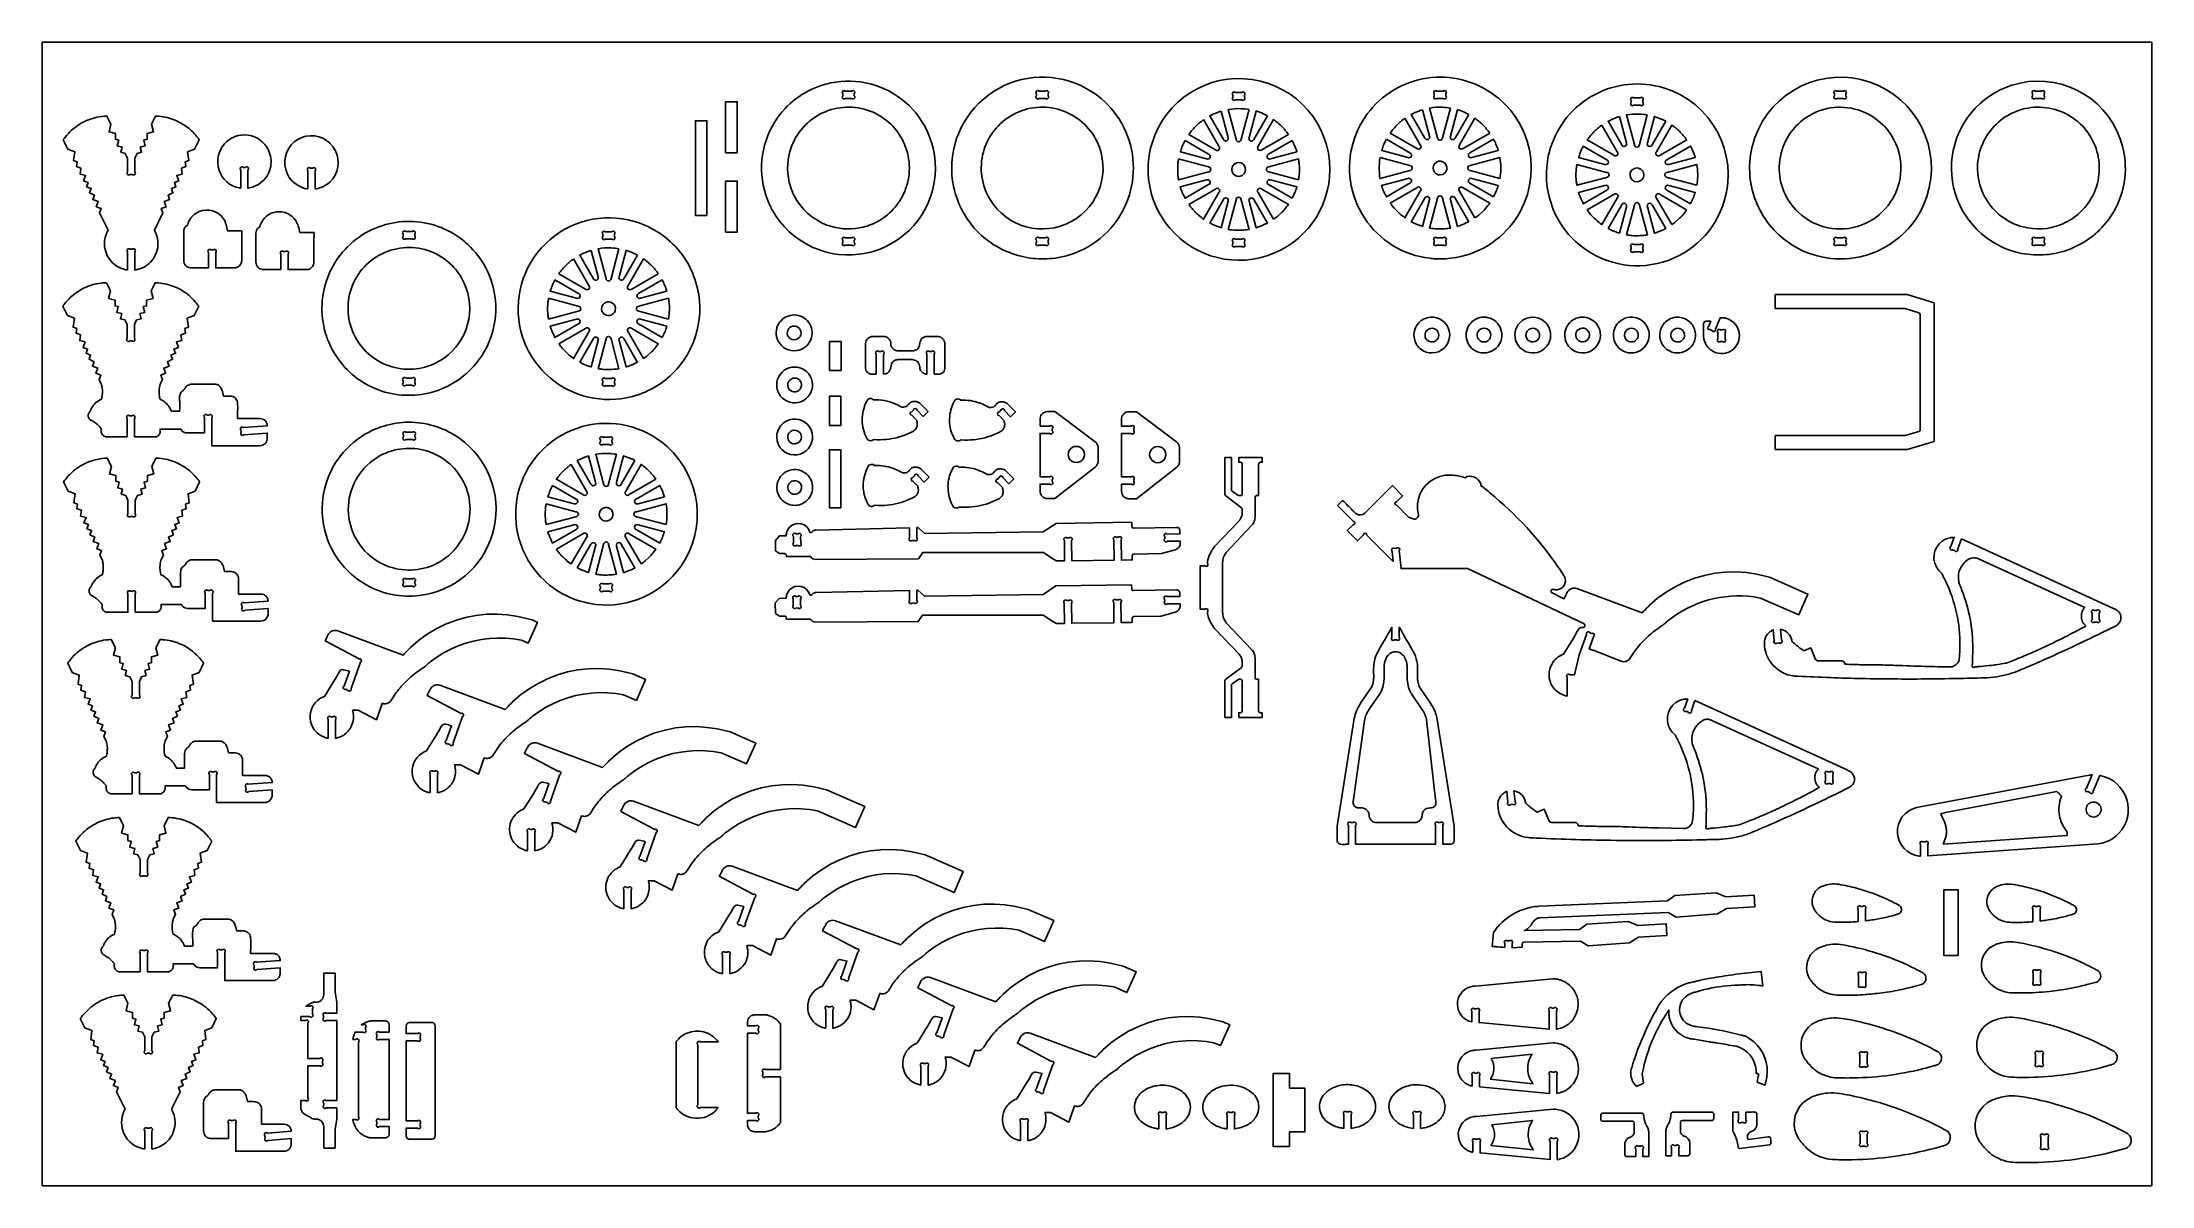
# Model space of a CAD drawing. Extents: x 1.7 to 37.9, y 12.7 to 32.4.
import ezdxf

# ---------------------------------------------------------------- set-up
doc = ezdxf.new("R2010")
doc.units = 0
doc.header["$MEASUREMENT"] = 0
doc.layers.get('0').update_dxf_attribs({"linetype": 'CONTINUOUS'})
doc.layers.add('SECTIONCUTEDGES', color=18, linetype='CONTINUOUS')

msp = doc.modelspace()

# ---------------------------------------------------------------- linework, layer by layer
msp.add_lwpolyline([(37.947, 12.746), (1.693, 12.746), (1.693, 32.397), (37.947, 32.397)], close=True)
at = {"layer": 'SECTIONCUTEDGES'}
for points in [[(14.297, 29.419, 0.331784), (15.974, 28.803, 0.331988), (17.043, 30.234, 0.233331), (16.458, 31.42, 0.233148), (15.16, 31.677, 0.174605), (14.33, 31.1, 0.237892), (14.129, 29.768, 0.032676), (14.201, 29.588, 0.03255)], [(15.605, 31.432), (15.494, 31.432, -1), (15.45, 31.476), (15.45, 31.513, -1), (15.494, 31.557), (15.605, 31.557, -1), (15.649, 31.513), (15.649, 31.476, -1)], [(17.757, 29.154, 0.070963), (18.102, 28.884, 0.069817), (18.514, 28.718, 0.034745), (18.715, 28.682, 0.061427), (19.104, 28.689, 0.222532), (20.211, 29.411, 0.429696), (19.635, 31.604, 0.275209), (18.04, 31.548, 0.274744), (17.327, 30.118, 0.086691), (17.458, 29.599, 0.086412)], [(18.823, 31.557), (18.933, 31.557, -1), (18.978, 31.513), (18.978, 31.476, -1), (18.933, 31.432), (18.823, 31.432, -1), (18.778, 31.476), (18.778, 31.513, -1)], [(20.993, 29.299, 0.325322), (22.739, 28.726, 0.325497), (23.821, 30.212, 0.371858), (22.488, 31.756, 0.371962), (20.765, 30.663, 0.115164), (20.719, 29.954, 0.115322)], [(22.198, 31.533), (22.309, 31.533, -1), (22.353, 31.489), (22.353, 31.453, -1), (22.309, 31.408), (22.198, 31.408, -1), (22.154, 31.453), (22.154, 31.489, -1)], [(25.727, 28.674, 0.112364), (26.399, 28.828, 0.210055), (27.215, 29.783, 0.414116), (26.171, 31.73, 0.414311), (24.225, 30.687, 0.221929), (24.415, 29.378, 0.222236), (25.538, 28.684, 0.015157), (25.63, 28.676, 0.014233)], [(25.659, 31.557), (25.77, 31.557, -1), (25.814, 31.513), (25.814, 31.476, -1), (25.77, 31.432), (25.659, 31.432, -1), (25.615, 31.476), (25.615, 31.513, -1)], [(28.084, 28.936, 0.254136), (29.54, 28.618, 0.254134), (30.6, 29.666, 0.414116), (29.556, 31.613, 0.414311), (27.61, 30.569, 0.14489), (27.605, 29.683, 0.144775)], [(31.632, 29.007, 0.206957), (32.829, 28.691, 0.283205), (34.08, 29.748, 0.410681), (33.101, 31.712, 0.410721), (31.125, 30.757, 0.157062), (31.096, 29.801, 0.156826)], [(32.535, 31.557), (32.646, 31.557, -1), (32.69, 31.513), (32.69, 31.476, -1), (32.646, 31.432), (32.535, 31.432, -1), (32.491, 31.476), (32.491, 31.513, -1)], [(35.189, 28.978, 0.096009), (35.71, 28.769, 0.068853), (36.135, 28.747, 0.067711), (36.509, 28.831, 0.064759), (36.865, 29.018, 0.042288), (37.05, 29.173, 0.076087), (37.321, 29.54, 0.210202), (37.404, 30.739, 0.404304), (35.54, 31.657, 0.290152), (34.516, 30.43, 0.289788)], [(35.943, 31.557), (36.054, 31.557, -1), (36.098, 31.513), (36.098, 31.476, -1), (36.054, 31.432), (35.943, 31.432, -1), (35.899, 31.476), (35.899, 31.513, -1)], [(14.696, 29.629, -0.080134), (14.551, 29.919, -0.146264), (14.543, 30.521, -0.425215), (15.872, 31.23, -0.425051), (16.531, 29.875, -0.087626), (16.35, 29.564, -0.085811), (16.069, 29.327, -0.071707), (15.802, 29.219, -0.130273), (15.262, 29.228, -0.084944), (14.949, 29.378, -0.082952)], [(17.983, 29.692, -0.428721), (18.378, 31.154, -0.428259), (19.82, 30.688, -0.400307), (19.376, 29.315, -0.399853)], [(21.952, 31.213), (22.073, 30.76, -1), (21.992, 30.726), (21.758, 31.132, -0.012176), (21.846, 31.174, -0.019565), (21.902, 31.196, -0.009363), (21.927, 31.205, 0.003121)], [(22.432, 31.242), (22.296, 30.731, -1), (22.21, 30.731), (22.073, 31.241, -0.057699), (22.297, 31.255, -0.024823)], [(22.749, 31.133), (22.514, 30.726, -1), (22.433, 30.76), (22.554, 31.213, 0.006199), (22.559, 31.212, -0.0186), (22.564, 31.211), (22.661, 31.176, -0.018388), (22.705, 31.155, 0.006129)], [(25.412, 31.236), (25.534, 30.783, -1), (25.453, 30.75), (25.218, 31.155, -0.012176), (25.306, 31.197, -0.019565), (25.362, 31.22, -0.009363), (25.387, 31.228, 0.003121)], [(25.893, 31.265), (25.756, 30.754, -1), (25.671, 30.754), (25.534, 31.265, -0.057699), (25.758, 31.279, -0.024823)], [(26.209, 31.156), (25.974, 30.75, -1), (25.893, 30.783), (26.015, 31.237, 0.006199), (26.019, 31.236, -0.0186), (26.024, 31.234), (26.121, 31.199, -0.018388), (26.165, 31.178, 0.006129)], [(29.043, 31.44), (29.154, 31.44, -1), (29.199, 31.395), (29.199, 31.359, -1), (29.154, 31.315), (29.043, 31.315, -1), (28.999, 31.359), (28.999, 31.395, -1)], [(31.868, 29.477, -0.211285), (31.545, 30.258, -0.111358), (31.658, 30.711, -0.08886), (31.873, 30.996, -0.085912), (32.182, 31.198, -0.063127), (32.426, 31.268, -0.114379), (32.9, 31.233, -0.173245), (33.462, 30.811, -0.172762), (33.63, 30.128, -0.286521), (32.952, 29.253, -0.286207)], [(36.682, 29.444, -0.083314), (36.379, 29.261, -0.158081), (35.736, 29.222, -0.418063), (34.988, 30.508, -0.417665), (36.284, 31.241, -0.195857), (36.905, 30.755, -0.195502), (37.011, 29.973, -0.076037), (36.886, 29.681, -0.077055)], [(3.16, 28.482), (3.16, 28.795, -1), (3.204, 28.839), (3.241, 28.839, -1), (3.285, 28.795), (3.285, 28.482, 0.035031), (3.366, 28.502, 0.079578), (3.491, 28.564, 0.177317), (3.669, 28.826, 0.17737), (3.635, 29.141), (3.621, 29.166), (3.768, 29.463), (3.74, 29.54), (3.821, 29.57), (3.789, 29.659), (3.882, 29.694), (3.855, 29.768), (3.94, 29.81), (3.912, 29.885), (3.992, 29.914), (3.965, 29.986), (4.041, 30.014), (4.006, 30.108), (4.099, 30.132), (4.086, 30.23), (4.162, 30.259), (4.151, 30.339), (4.213, 30.362), (4.192, 30.516), (4.312, 30.561), (4.391, 30.721, 0.016698), (4.331, 30.798, 0.043492), (4.223, 30.906, 0.077496), (3.977, 31.056, 0.077508), (3.696, 31.124, 0.010997), (3.669, 31.126, -0.003666), (3.641, 31.127), (3.571, 30.987), (3.604, 30.857), (3.494, 30.829), (3.494, 30.729), (3.437, 30.715), (3.462, 30.617), (3.378, 30.596), (3.401, 30.506), (3.324, 30.486), (3.285, 30.407), (3.285, 30.171, -1), (3.241, 30.126), (3.204, 30.126, -1), (3.16, 30.171), (3.16, 30.407), (3.121, 30.486), (3.044, 30.506), (3.067, 30.596), (2.983, 30.617), (3.008, 30.715), (2.951, 30.729), (2.951, 30.829), (2.841, 30.857), (2.873, 30.987), (2.804, 31.127, 0.015709), (2.707, 31.119, 0.042831), (2.561, 31.089, 0.082017), (2.289, 30.957, 0.080336), (2.069, 30.742, 0.007539), (2.061, 30.731, -0.002513), (2.054, 30.721), (2.133, 30.561), (2.253, 30.516), (2.232, 30.362), (2.294, 30.339), (2.283, 30.259), (2.359, 30.23), (2.346, 30.132), (2.439, 30.108), (2.404, 30.014), (2.48, 29.986), (2.453, 29.914), (2.532, 29.885), (2.505, 29.81), (2.59, 29.768), (2.562, 29.694), (2.656, 29.659), (2.623, 29.57), (2.705, 29.54), (2.677, 29.463), (2.824, 29.166), (2.81, 29.141, 0.232949), (2.81, 28.734, 0.232949), (3.132, 28.487, 0.011595), (3.146, 28.484, -0.003865)], [(21.651, 31.067), (21.916, 30.609, -1), (21.855, 30.549), (21.398, 30.813, -0.014778), (21.459, 30.891, -0.028539), (21.531, 30.968, -0.018438), (21.575, 31.007, -0.011345)], [(23.108, 30.813), (22.651, 30.549, -1), (22.59, 30.609), (22.855, 31.067, 0.006303), (22.887, 31.043, -0.01891), (22.919, 31.019, -0.017187), (22.958, 30.985, -0.012321), (23.008, 30.935, -0.018926), (23.05, 30.888, -0.012469)], [(25.112, 31.09), (25.376, 30.632, -1), (25.316, 30.572), (24.858, 30.836, -0.014778), (24.919, 30.914, -0.028539), (24.991, 30.991, -0.018438), (25.036, 31.03, -0.011345)], [(26.569, 30.836), (26.111, 30.572, -1), (26.051, 30.632), (26.315, 31.09, 0.006303), (26.348, 31.066, -0.01891), (26.38, 31.042, -0.017187), (26.418, 31.008, -0.012321), (26.469, 30.958, -0.018926), (26.51, 30.911, -0.012469)], [(28.496, 30.973), (28.761, 30.515, -1), (28.7, 30.455), (28.243, 30.719, -0.014778), (28.304, 30.797, -0.028539), (28.376, 30.874, -0.018438), (28.42, 30.913, -0.011345)], [(28.797, 31.119), (28.918, 30.666, -1), (28.837, 30.632), (28.603, 31.038, -0.012176), (28.691, 31.08, -0.019565), (28.747, 31.103, -0.009363), (28.772, 31.111, 0.003121)], [(29.277, 31.148), (29.141, 30.637, -1), (29.055, 30.637), (28.919, 31.147, -0.057699), (29.143, 31.162, -0.024823)], [(29.594, 31.039), (29.359, 30.632, -1), (29.278, 30.666), (29.399, 31.119, 0.006199), (29.404, 31.118, -0.0186), (29.409, 31.117), (29.506, 31.082, -0.018388), (29.55, 31.061, 0.006129)], [(29.954, 30.719), (29.496, 30.455, -1), (29.435, 30.515), (29.7, 30.973, 0.006303), (29.732, 30.949, -0.01891), (29.764, 30.925, -0.017187), (29.803, 30.891, -0.012321), (29.853, 30.841, -0.018926), (29.895, 30.794, -0.012469)], [(5.104, 29.889), (5.104, 30.202, -1), (5.149, 30.246), (5.185, 30.246, -1), (5.229, 30.202), (5.229, 29.889, 0.047597), (5.329, 29.915, 0.100184), (5.48, 30.008, 0.160083), (5.619, 30.26, 0.160346), (5.581, 30.544, 0.250499), (5.231, 30.799, 0.250445), (4.824, 30.65, 0.27053), (4.732, 30.195, 0.270621), (5.082, 29.892, 0.009062), (5.093, 29.89, -0.003021)], [(6.259, 29.875), (6.259, 30.189, -1), (6.303, 30.233), (6.339, 30.233, -1), (6.384, 30.189), (6.384, 29.875, 0.047597), (6.483, 29.901, 0.100184), (6.634, 29.994, 0.760738), (6.225, 30.781, 0.761228), (6.172, 29.896, 0.024169), (6.208, 29.885, 0.017962)], [(21.332, 30.706), (21.738, 30.472, -1), (21.704, 30.391), (21.252, 30.512, -0.012918), (21.279, 30.593, -0.018758), (21.302, 30.647, -0.010898), (21.317, 30.677, 0.003632)], [(23.255, 30.512), (22.802, 30.391, -1), (22.768, 30.472), (23.174, 30.706, -0.026072), (23.214, 30.622, -0.02074)], [(24.792, 30.73), (25.198, 30.495, -1), (25.165, 30.414), (24.712, 30.536, -0.012918), (24.74, 30.616, -0.018758), (24.763, 30.67, -0.010898), (24.777, 30.7, 0.003632)], [(26.715, 30.536), (26.262, 30.414, -1), (26.228, 30.495), (26.634, 30.73, -0.026072), (26.675, 30.646, -0.02074)], [(28.177, 30.612), (28.583, 30.378, -1), (28.549, 30.297), (28.097, 30.418, -0.012918), (28.125, 30.499, -0.018758), (28.147, 30.553, -0.010898), (28.162, 30.583, 0.003632)], [(30.1, 30.418), (29.647, 30.297, -1), (29.613, 30.378), (30.019, 30.612, -0.026072), (30.059, 30.528, -0.020703)], [(21.223, 30.391), (21.733, 30.254, -1), (21.733, 30.168), (21.223, 30.032, 0.006429), (21.217, 30.069, -0.01929), (21.211, 30.105), (21.206, 30.211), (21.211, 30.317, -0.018896), (21.216, 30.354, 0.006298)], [(22.298, 30.101, -0.761731), (22.158, 30.282, -0.761062), (22.371, 30.199, -0.135678), (22.348, 30.14, -0.135247)], [(23.283, 30.032), (22.773, 30.168, -1), (22.773, 30.254), (23.283, 30.391, -0.005477), (23.293, 30.313, -0.027167), (23.299, 30.217, -0.022163), (23.296, 30.136, -0.016966)], [(24.683, 30.414), (25.194, 30.277, -1), (25.194, 30.192), (24.683, 30.055, 0.006429), (24.677, 30.092, -0.01929), (24.672, 30.129), (24.666, 30.234), (24.672, 30.34, -0.018896), (24.677, 30.377, 0.006298)], [(25.759, 30.125, -0.781821), (25.622, 30.31, -0.781093), (25.83, 30.21, -0.122906), (25.805, 30.159, -0.122447)], [(26.744, 30.055), (26.233, 30.192, -1), (26.233, 30.277), (26.744, 30.414, -0.035509), (26.759, 30.249, -0.037792), (26.75, 30.094, -0.007975), (26.747, 30.075, 0.002658)], [(28.068, 30.297), (28.578, 30.16, -1), (28.578, 30.075), (28.068, 29.938, 0.006429), (28.062, 29.975, -0.01929), (28.056, 30.012), (28.051, 30.117), (28.056, 30.223, -0.018896), (28.062, 30.26, 0.006298)], [(29.143, 30.007, -0.385134), (28.993, 30.061, -0.384041), (29.032, 30.216, -0.445044), (29.203, 30.173, -0.443903)], [(30.128, 29.938), (29.618, 30.075, -1), (29.618, 30.16), (30.128, 30.297, -0.035509), (30.143, 30.132, -0.037792), (30.135, 29.977, -0.007975), (30.132, 29.957, 0.002658)], [(21.251, 29.91), (21.704, 30.031, -1), (21.738, 29.95), (21.332, 29.716, -0.020623), (21.272, 29.849, -0.019978), (21.253, 29.9, -0.019766), (21.252, 29.905, 0.006588)], [(21.397, 29.609), (21.855, 29.874, -1), (21.916, 29.813), (21.651, 29.356, -0.019294), (21.564, 29.425, -0.045903), (21.438, 29.555, -0.008546), (21.419, 29.58, -0.007227)], [(22.073, 29.181), (22.21, 29.691, -1), (22.296, 29.691), (22.432, 29.181, -0.013089), (22.341, 29.17, -0.036535), (22.201, 29.166, -0.015577), (22.144, 29.171, -0.012352)], [(22.855, 29.356), (22.59, 29.813, -1), (22.651, 29.874), (23.108, 29.61, -0.014529), (23.041, 29.523, -0.022653), (22.993, 29.471), (22.919, 29.404, -0.018394), (22.887, 29.379, 0.006131)], [(23.174, 29.716), (22.768, 29.95, -1), (22.802, 30.031), (23.254, 29.91, -0.023422), (23.22, 29.813, -0.022486)], [(24.711, 29.933), (25.165, 30.055, -1), (25.198, 29.974), (24.792, 29.739, -0.020623), (24.732, 29.872, -0.019978), (24.714, 29.924, -0.019766), (24.712, 29.928, 0.006588)], [(24.858, 29.633), (25.316, 29.897, -1), (25.376, 29.837), (25.112, 29.379, -0.024397), (25.005, 29.465, -0.042082), (24.898, 29.579, -0.010889), (24.878, 29.606, 0.00363)], [(25.218, 29.313), (25.453, 29.719, -1), (25.534, 29.686), (25.412, 29.233, -0.012234), (25.334, 29.26, -0.017991), (25.282, 29.282, -0.010478), (25.25, 29.297, 0.003492)], [(25.534, 29.204), (25.671, 29.715, -1), (25.756, 29.715), (25.893, 29.204, -0.013089), (25.801, 29.193, -0.036535), (25.661, 29.19, -0.015577), (25.605, 29.194, -0.012352)], [(26.015, 29.232), (25.893, 29.686, -1), (25.974, 29.719), (26.209, 29.313, 0.006248), (26.165, 29.291, -0.018746), (26.121, 29.27), (26.024, 29.235, -0.018599), (26.019, 29.233, 0.006199)], [(26.315, 29.379), (26.051, 29.837, -1), (26.111, 29.897), (26.569, 29.633, -0.014529), (26.501, 29.546, -0.022653), (26.454, 29.494), (26.38, 29.427, -0.018394), (26.348, 29.403, 0.006131)], [(26.635, 29.739), (26.228, 29.974, -1), (26.262, 30.055), (26.715, 29.933, -0.023422), (26.68, 29.836, -0.022807)], [(28.096, 29.816), (28.549, 29.937, -1), (28.583, 29.856), (28.177, 29.622, -0.020623), (28.117, 29.755, -0.019978), (28.098, 29.807, -0.019766), (28.097, 29.811, 0.006588)], [(28.243, 29.516), (28.7, 29.78, -1), (28.761, 29.72), (28.496, 29.262, -0.024397), (28.39, 29.348, -0.042082), (28.283, 29.462, -0.010889), (28.263, 29.488, 0.00363)], [(29.7, 29.262), (29.435, 29.72, -1), (29.496, 29.78), (29.953, 29.516, -0.014529), (29.886, 29.429, -0.022653), (29.838, 29.377), (29.764, 29.31, -0.018394), (29.732, 29.285, 0.006131)], [(30.019, 29.622), (29.613, 29.856, -1), (29.647, 29.937), (30.1, 29.816, -0.023422), (30.064, 29.719, -0.022807)], [(4.551, 28.52), (4.551, 28.784, -1), (4.595, 28.828), (4.631, 28.828, -1), (4.676, 28.784), (4.676, 28.52, -0.001261), (4.932, 28.519, 0.007568), (4.996, 28.52, 0.17911), (5.081, 28.554, 0.186027), (5.12, 28.632, 0.012625), (5.121, 28.636, 0.006307), (5.121, 28.645, 0.00914), (5.122, 28.747, -0.008036), (5.123, 29.154), (4.881, 29.154, 0.003437), (4.853, 29.263, 0.080686), (4.81, 29.36, 0.363611), (4.389, 29.486, 0.187458), (4.209, 29.31, 0.018465), (4.203, 29.293, 0.013194), (4.195, 29.269, 0.057236), (4.193, 29.262, -0.140672), (4.191, 29.255, -0.134911), (4.185, 29.25, 0.061956), (4.173, 29.243, 0.116179), (4.139, 29.202, 0.105792), (4.125, 29.145), (4.125, 28.645, 0.17911), (4.158, 28.56, 0.186027), (4.237, 28.521, 0.012625), (4.241, 28.52, 0.006307), (4.249, 28.52, 0.008514), (4.355, 28.519, -0.002207)], [(5.792, 28.49), (5.792, 28.754, -1), (5.836, 28.798), (5.873, 28.798, -1), (5.917, 28.754), (5.917, 28.49, -0.001261), (6.174, 28.49, 0.007568), (6.238, 28.49, 0.17911), (6.322, 28.524, 0.186027), (6.362, 28.602, 0.012625), (6.362, 28.606, 0.006307), (6.362, 28.615, 0.00914), (6.363, 28.717, -0.008036), (6.365, 29.125), (6.122, 29.125, 0.002778), (6.094, 29.235, 0.080686), (6.051, 29.33, 0.286261), (5.722, 29.482, 0.286452), (5.44, 29.253, 0.036637), (5.434, 29.23, -0.114416), (5.432, 29.225, -0.116624), (5.426, 29.22, 0.081245), (5.402, 29.203, 0.097719), (5.377, 29.164, 0.089338), (5.366, 29.115), (5.366, 28.615, 0.17911), (5.4, 28.531, 0.186027), (5.478, 28.491, 0.012625), (5.482, 28.491, 0.006307), (5.491, 28.49, 0.008514), (5.596, 28.489, -0.002207)], [(10.618, 26.486, 0.063566), (10.988, 26.322, 0.120276), (11.728, 26.285, 0.147825), (12.526, 26.703, 0.278823), (12.927, 28.27, 0.15407), (12.398, 29.046, 0.113627), (11.765, 29.344, 0.268788), (10.273, 28.863, 0.26905), (9.949, 27.331, 0.085445), (10.194, 26.868, 0.083649), (10.587, 26.505, 0.004404), (10.603, 26.495, 0.004421)], [(21.758, 29.29), (21.992, 29.696, -1), (22.073, 29.663), (21.952, 29.21, -0.012234), (21.874, 29.237, -0.017991), (21.822, 29.258, -0.010478), (21.79, 29.274, 0.003492)], [(22.554, 29.209), (22.433, 29.663, -1), (22.514, 29.696), (22.749, 29.289, 0.006248), (22.705, 29.268, -0.018746), (22.661, 29.247), (22.564, 29.211, -0.018599), (22.559, 29.21, 0.006199)], [(28.603, 29.196), (28.837, 29.602, -1), (28.918, 29.569), (28.797, 29.116, -0.012234), (28.719, 29.143, -0.017991), (28.667, 29.164, -0.010478), (28.635, 29.18, 0.003492)], [(28.919, 29.087), (29.055, 29.597, -1), (29.141, 29.597), (29.278, 29.087, -0.013089), (29.186, 29.076, -0.036535), (29.046, 29.072, -0.015577), (28.989, 29.077, -0.012352)], [(29.399, 29.115), (29.278, 29.569, -1), (29.359, 29.602), (29.594, 29.196, 0.006248), (29.55, 29.174, -0.018746), (29.506, 29.153), (29.409, 29.117, -0.018599), (29.404, 29.116, 0.006199)], [(6.598, 27.29, 0.083187), (6.857, 26.854, 0.15872), (7.64, 26.371, 0.155063), (8.544, 26.435, 0.155089), (9.246, 27.008, 0.166511), (9.483, 27.945, 0.16632), (9.096, 28.832, 0.164857), (8.255, 29.295, 0.165101), (7.307, 29.15, 0.174897), (6.617, 28.404, 0.174968), (6.563, 27.391, 0.009023), (6.581, 27.336, 0.010489)], [(8.05, 29.02), (7.939, 29.02, -1), (7.895, 29.065), (7.895, 29.101, -1), (7.939, 29.145), (8.05, 29.145, -1), (8.094, 29.101), (8.094, 29.065, -1)], [(11.482, 29.015), (11.371, 29.015, -1), (11.327, 29.059), (11.327, 29.096, -1), (11.371, 29.14), (11.482, 29.14, -1), (11.526, 29.096), (11.526, 29.059, -1)], [(15.494, 29.037), (15.605, 29.037, -1), (15.649, 28.993), (15.649, 28.956, -1), (15.605, 28.912), (15.494, 28.912, -1), (15.45, 28.956), (15.45, 28.993, -1)], [(18.823, 29.037), (18.933, 29.037, -1), (18.978, 28.993), (18.978, 28.956, -1), (18.933, 28.912), (18.823, 28.912, -1), (18.778, 28.956), (18.778, 28.993, -1)], [(22.309, 28.889), (22.198, 28.889, -1), (22.154, 28.933), (22.154, 28.97, -1), (22.198, 29.014), (22.309, 29.014, -1), (22.353, 28.97), (22.353, 28.933, -1)], [(25.814, 28.993), (25.814, 28.956, -1), (25.77, 28.912), (25.659, 28.912, -1), (25.615, 28.956), (25.615, 28.993, -1), (25.659, 29.037), (25.77, 29.037, -1)], [(32.535, 29.037), (32.646, 29.037, -1), (32.69, 28.993), (32.69, 28.956, -1), (32.646, 28.912), (32.535, 28.912, -1), (32.491, 28.956), (32.491, 28.993, -1)], [(35.943, 29.037), (36.054, 29.037, -1), (36.098, 28.993), (36.098, 28.956, -1), (36.054, 28.912), (35.943, 28.912, -1), (35.899, 28.956), (35.899, 28.993, -1)], [(7.127, 27.239, -0.439479), (7.484, 28.737, -0.439058), (8.947, 28.254, -0.174074), (9.004, 27.55, -0.173675), (8.599, 26.97, -0.202252), (7.807, 26.794, -0.201817)], [(10.824, 28.673), (11.088, 28.215, -1), (11.028, 28.155), (10.57, 28.419, -0.014778), (10.632, 28.498, -0.028539), (10.704, 28.574, -0.018438), (10.748, 28.614, -0.011345)], [(11.125, 28.819), (11.246, 28.366, -1), (11.165, 28.333), (10.931, 28.739, -0.012176), (11.018, 28.78, -0.019565), (11.075, 28.803, -0.009363), (11.1, 28.811, 0.003121)], [(11.605, 28.848), (11.468, 28.338, -1), (11.383, 28.338), (11.246, 28.848, -0.057699), (11.47, 28.862, -0.024823)], [(11.921, 28.74), (11.687, 28.333, -1), (11.606, 28.366), (11.727, 28.82, 0.006199), (11.732, 28.819, -0.0186), (11.736, 28.818), (11.833, 28.782, -0.018388), (11.878, 28.761, 0.006129)], [(12.281, 28.419), (11.823, 28.155, -1), (11.763, 28.215), (12.027, 28.673, 0.006303), (12.06, 28.65, -0.01891), (12.092, 28.625, -0.017187), (12.13, 28.591, -0.012321), (12.181, 28.541, -0.018926), (12.223, 28.494, -0.012469)], [(29.043, 28.92), (29.154, 28.92, -1), (29.199, 28.876), (29.199, 28.839, -1), (29.154, 28.795), (29.043, 28.795, -1), (28.999, 28.839), (28.999, 28.876, -1)], [(10.505, 28.313), (10.911, 28.078, -1), (10.877, 27.998), (10.424, 28.119, -0.012918), (10.452, 28.199, -0.018758), (10.475, 28.254, -0.010898), (10.49, 28.283, 0.003632)], [(12.427, 28.119), (11.974, 27.998, -1), (11.941, 28.079), (12.347, 28.313, -0.026072), (12.387, 28.229, -0.02074)], [(3.719, 25.748), (4.07, 25.748, -0.159762), (4.074, 25.745, 0.066488), (4.084, 25.728, 0.224273), (4.181, 25.683, -0.000395), (4.481, 25.683), (4.481, 25.947, -1), (4.525, 25.991), (4.562, 25.991, -1), (4.606, 25.947), (4.606, 25.464), (5.435, 25.464, 0.17911), (5.519, 25.497, 0.186027), (5.559, 25.576, 0.031019), (5.56, 25.612, -0.005772), (5.56, 25.681), (5.159, 25.651, -1), (5.112, 25.692), (5.109, 25.73, -1), (5.15, 25.777), (5.56, 25.807, 0.052573), (5.554, 25.843, 0.128734), (5.524, 25.894, 0.098804), (5.486, 25.919, 0.090544), (5.438, 25.93), (5.051, 25.93, -0.002036), (5.052, 26.099, 0.007854), (5.051, 26.19, 0.165437), (5.022, 26.271, 0.175912), (4.953, 26.312, 0.045646), (4.909, 26.317, 0.003185), (4.811, 26.317), (4.786, 26.418, 0.035592), (4.782, 26.426, 0.008238), (4.762, 26.459, 0.105793), (4.721, 26.501, 0.114267), (4.671, 26.52, 0.016414), (4.665, 26.52, 0.008238), (4.654, 26.521), (4.26, 26.521, 0.110419), (4.204, 26.506, 0.110418), (4.159, 26.47, 0.022316), (4.129, 26.428, -0.059806), (4.121, 26.418, -0.058444), (4.113, 26.411, 0.099091), (4.081, 26.383, 0.081372), (4.063, 26.349, 0.073068), (4.055, 26.308, 0.009886), (4.055, 26.257, -0.001648), (4.055, 26.055), (3.913, 26.055, 0.019577), (3.89, 26.105, 0.043762), (3.861, 26.151, 0.056859), (3.806, 26.208, 0.05369), (3.736, 26.254, 0.039391), (3.722, 26.26, -0.141623), (3.719, 26.262), (3.711, 26.294, -0.054644), (3.702, 26.395, -0.056928), (3.714, 26.491, -0.006856), (3.72, 26.516, -0.024199), (3.722, 26.523), (3.761, 26.601), (3.732, 26.678), (3.814, 26.708), (3.781, 26.796), (3.875, 26.831), (3.847, 26.906), (3.933, 26.948), (3.905, 27.022), (3.984, 27.052), (3.957, 27.123), (4.033, 27.152), (3.998, 27.246), (4.092, 27.269), (4.078, 27.368), (4.154, 27.396), (4.143, 27.476), (4.205, 27.499), (4.184, 27.654), (4.304, 27.699), (4.383, 27.859, 0.016698), (4.323, 27.936, 0.043491), (4.216, 28.044, 0.077496), (3.969, 28.194, 0.077508), (3.689, 28.262, 0.010997), (3.661, 28.264, -0.003666), (3.634, 28.265), (3.564, 28.124), (3.597, 27.995), (3.486, 27.967), (3.486, 27.867), (3.43, 27.853), (3.455, 27.755), (3.371, 27.733), (3.393, 27.643), (3.316, 27.624), (3.277, 27.545), (3.277, 27.308, -1), (3.233, 27.264), (3.197, 27.264, -1), (3.152, 27.308), (3.152, 27.545), (3.113, 27.624), (3.036, 27.643), (3.059, 27.733), (2.975, 27.755), (3, 27.853), (2.944, 27.867), (2.944, 27.967), (2.833, 27.995), (2.866, 28.124), (2.796, 28.265, 0.015709), (2.699, 28.257, 0.042831), (2.553, 28.227, 0.078645), (2.289, 28.101, 0.078653), (2.076, 27.899, 0.010048), (2.061, 27.879, -0.003349), (2.047, 27.859), (2.126, 27.699), (2.246, 27.654), (2.224, 27.499), (2.286, 27.476), (2.275, 27.396), (2.352, 27.368), (2.338, 27.269), (2.431, 27.246), (2.396, 27.152), (2.472, 27.123), (2.446, 27.052), (2.525, 27.022), (2.497, 26.948), (2.583, 26.906), (2.555, 26.831), (2.649, 26.796), (2.616, 26.708), (2.698, 26.678), (2.669, 26.601), (2.708, 26.523, -0.036497), (2.715, 26.498, -0.035573), (2.727, 26.426, -0.036385), (2.727, 26.36, -0.0364), (2.718, 26.294), (2.71, 26.262), (2.678, 26.246, 0.075892), (2.592, 26.178, 0.075892), (2.531, 26.089, 0.038064), (2.522, 26.066, -0.074201), (2.516, 26.055, -0.053422), (2.511, 26.048, 0.096755), (2.492, 26.022, 0.145353), (2.485, 25.966, 0.145421), (2.509, 25.916, 0.10301), (2.526, 25.903, -0.049055), (2.599, 25.861, -0.034046), (2.648, 25.821, -0.034058), (2.691, 25.774), (2.71, 25.748, -0.13896), (2.71, 25.744, 0.06537), (2.706, 25.727, 0.165435), (2.722, 25.661, 0.165462), (2.775, 25.619, 0.012695), (2.783, 25.616, 0.03751), (2.785, 25.616), (3.152, 25.616), (3.152, 25.933, -1), (3.197, 25.977), (3.233, 25.977, -1), (3.277, 25.933), (3.277, 25.616), (3.645, 25.616, 0.089286), (3.667, 25.623, 0.087241), (3.698, 25.649, 0.127053), (3.72, 25.693, 0.114164), (3.719, 25.748), (4.07, 25.748)], [(10.395, 27.997), (10.906, 27.86, -1), (10.906, 27.775), (10.396, 27.638, 0.006429), (10.389, 27.675, -0.01929), (10.384, 27.712), (10.379, 27.818), (10.384, 27.923, -0.018896), (10.389, 27.96, 0.006298)], [(11.471, 27.708, -0.520017), (11.307, 27.812, -0.519794), (11.461, 27.931, -0.315968), (11.545, 27.823, -0.315775)], [(12.456, 27.638), (11.946, 27.775, -1), (11.946, 27.86), (12.456, 27.997, -0.005477), (12.466, 27.92, -0.027167), (12.472, 27.823, -0.022163), (12.468, 27.743, -0.016966)], [(31.475, 25.396), (33.744, 25.396), (34.208, 25.537), (34.208, 27.921), (33.744, 28.061), (31.475, 28.061), (31.475, 27.819), (33.708, 27.819), (33.944, 27.749, -0.331314), (33.966, 27.719), (33.966, 25.739, -0.331314), (33.944, 25.709), (33.708, 25.638), (31.475, 25.638)], [(10.424, 27.516), (10.877, 27.638, -1), (10.911, 27.557), (10.505, 27.322, -0.020623), (10.444, 27.455, -0.019978), (10.426, 27.507, -0.019766), (10.425, 27.512, 0.006588)], [(12.347, 27.322), (11.941, 27.557, -1), (11.974, 27.638), (12.427, 27.517, -0.023422), (12.392, 27.419, -0.022807)], [(14.397, 27.184, 0.155406), (14.562, 27.099, 0.152514), (14.748, 27.124, 0.115137), (14.854, 27.208, 0.20973), (14.919, 27.449, 0.510659), (14.476, 27.677, 0.510196)], [(25.378, 27.127, 0.865068), (25.829, 27.536, 0.86425), (25.28, 27.273, 0.072818), (25.318, 27.193, 0.072347)], [(26.286, 27.118, 0.318391), (26.642, 27.109, 0.317954), (26.768, 27.442, 0.517503), (26.299, 27.62, 0.517001)], [(27.112, 27.127, 0.74091), (27.603, 27.453, 0.740811), (27.014, 27.456, 0.14889), (27.013, 27.277, 0.148825)], [(27.969, 27.127, 0.331799), (28.336, 27.109, 0.331521), (28.458, 27.456, 0.502041), (27.993, 27.62, 0.501728)], [(28.83, 27.11, 0.63423), (29.308, 27.394, 0.633992), (28.784, 27.582, 0.223996), (28.695, 27.335, 0.223818)], [(29.615, 27.118, 0.166963), (29.797, 27.057, 0.218695), (30.036, 27.169, 0.177291), (30.106, 27.361, 0.171132), (30.036, 27.56, 0.189397), (29.846, 27.669, 0.183559), (29.627, 27.62, 0.164151), (29.51, 27.47, 0.158029), (29.505, 27.273, 0.081931), (29.545, 27.19, 0.075339)], [(30.531, 27.662), (30.446, 27.468, -1), (30.388, 27.445), (30.355, 27.46, -1), (30.332, 27.518), (30.368, 27.601), (30.278, 27.601, 0.146455), (30.261, 27.593, 0.196282), (30.244, 27.555), (30.245, 27.339, 0.597776), (30.735, 27.107, 0.597766), (30.658, 27.644, 0.052723), (30.601, 27.658, 0.044487)], [(10.57, 27.216), (11.028, 27.48, -1), (11.088, 27.42), (10.824, 26.962, -0.024397), (10.718, 27.049, -0.042082), (10.611, 27.162, -0.010889), (10.59, 27.189, 0.00363)], [(10.931, 26.897), (11.165, 27.303, -1), (11.246, 27.269), (11.125, 26.816, -0.012234), (11.047, 26.843, -0.017991), (10.995, 26.865, -0.010478), (10.962, 26.88, 0.003492)], [(11.246, 26.787), (11.383, 27.298, -1), (11.468, 27.298), (11.605, 26.787, -0.013089), (11.514, 26.776, -0.036535), (11.374, 26.773, -0.015577), (11.317, 26.778, -0.012352)], [(11.727, 26.816), (11.606, 27.269, -1), (11.687, 27.303), (11.921, 26.896, 0.006248), (11.878, 26.874, -0.018746), (11.833, 26.853), (11.736, 26.818, -0.018599), (11.732, 26.817, 0.006199)], [(12.027, 26.962), (11.763, 27.42, -1), (11.823, 27.48), (12.281, 27.216, -0.014529), (12.213, 27.13, -0.022653), (12.166, 27.077), (12.092, 27.01, -0.018394), (12.06, 26.986, 0.006131)], [(14.514, 27.341, -0.493086), (14.584, 27.515, -0.496276), (14.733, 27.402, -0.270598), (14.673, 27.299, -0.267947), (14.554, 27.301, -0.063066), (14.531, 27.318, -0.063066)], [(16.025, 26.694), (16.025, 27.04, -1), (16.069, 27.084), (16.109, 27.084, -1), (16.153, 27.04), (16.153, 26.694, 0.052408), (16.189, 26.701, 0.128325), (16.241, 26.731, 0.197605), (16.277, 26.817, -0.097222), (16.287, 26.866, -0.148336), (16.331, 26.921, -0.139985), (16.402, 26.943), (16.648, 26.943, -0.145828), (16.72, 26.919, -0.209993), (16.771, 26.835, -0.026239), (16.773, 26.812, 0.09194), (16.782, 26.771, 0.131652), (16.821, 26.72, 0.131653), (16.881, 26.695, 0.024549), (16.889, 26.695, -0.008181), (16.897, 26.694), (16.897, 27.04, -1), (16.941, 27.084), (16.978, 27.084, -1), (17.022, 27.04), (17.022, 26.694, -0.00462), (17.101, 26.694, 0.14671), (17.161, 26.711, 0.128813), (17.192, 26.745, 0.116385), (17.205, 26.794), (17.205, 27.215, 0.17911), (17.171, 27.299, 0.186027), (17.093, 27.339, 0.012625), (17.089, 27.339, 0.006307), (17.081, 27.34), (16.897, 27.34, 0.145828), (16.824, 27.315, 0.209993), (16.773, 27.231, 0.026239), (16.772, 27.209, -0.09194), (16.763, 27.167, -0.148336), (16.718, 27.113, -0.139985), (16.648, 27.091), (16.402, 27.091, -0.145828), (16.329, 27.115, -0.209993), (16.278, 27.199, -0.026239), (16.277, 27.221, 0.09194), (16.268, 27.263, 0.148336), (16.223, 27.317, 0.139985), (16.153, 27.34), (15.966, 27.34, 0.17911), (15.882, 27.306, 0.186027), (15.842, 27.228, 0.012625), (15.842, 27.224, 0.006307), (15.842, 27.215), (15.842, 26.794, 0.17911), (15.869, 26.727, 0.185411), (15.931, 26.695, 0.029365), (15.95, 26.694, -0.004893)], [(25.538, 27.252, -0.127868), (25.484, 27.287, -0.137935), (25.458, 27.341, -0.320239), (25.516, 27.467, -0.324958), (25.653, 27.452, -0.217691), (25.692, 27.361, -0.220677), (25.649, 27.273, -0.140127), (25.586, 27.247, -0.112138)], [(26.441, 27.25, -0.15519), (26.377, 27.293, -0.312546), (26.369, 27.426, -0.392669), (26.523, 27.47, -0.389755), (26.579, 27.319, -0.204093), (26.517, 27.256, -0.136251), (26.446, 27.249, -0.015884), (26.444, 27.249, -0.015468)], [(27.232, 27.273, -0.389326), (27.212, 27.433, -0.393682), (27.369, 27.466, -0.425563), (27.406, 27.3, -0.30245), (27.283, 27.249, -0.064927), (27.257, 27.258, -0.063676)], [(28.053, 27.324, -0.275396), (28.074, 27.441, -0.267762), (28.189, 27.481, -0.183622), (28.257, 27.438, -0.175376), (28.283, 27.358, -0.249087), (28.228, 27.265, -0.472136)], [(28.961, 27.254, -0.160814), (28.904, 27.299, -0.156528), (28.883, 27.371, -0.261047), (28.942, 27.467, -0.251161), (29.058, 27.469, -0.13635), (29.101, 27.429, -0.240204), (29.111, 27.319, -0.195756), (29.05, 27.256, -0.192418)], [(29.758, 27.254, -0.355945), (29.681, 27.382, -0.188687), (29.724, 27.456, -0.315158), (29.86, 27.465, -0.316961), (29.915, 27.341, -0.219082), (29.857, 27.261, -0.217765)], [(30.534, 27.454), (30.57, 27.454, -1), (30.615, 27.41), (30.615, 27.299, -1), (30.57, 27.255), (30.534, 27.255, -1), (30.49, 27.299), (30.49, 27.41, -1)], [(7.939, 26.626), (8.05, 26.626, -1), (8.094, 26.582), (8.094, 26.545, -1), (8.05, 26.501), (7.939, 26.501, -1), (7.895, 26.545), (7.895, 26.582, -1)], [(11.526, 26.576), (11.526, 26.54, -1), (11.482, 26.495), (11.371, 26.495, -1), (11.327, 26.54), (11.327, 26.576, -1), (11.371, 26.62), (11.482, 26.62, -1)], [(14.416, 26.28, 0.32468), (14.775, 26.24, 0.324261), (14.924, 26.569, 0.315456), (14.668, 26.812, 0.314906), (14.352, 26.654, 0.16802), (14.32, 26.456, 0.16772)], [(14.532, 26.432, -0.342692), (14.526, 26.574, -0.167354), (14.593, 26.622, -0.066194), (14.617, 26.626, -0.053141), (14.647, 26.623, -0.194534), (14.719, 26.577, -0.255691), (14.732, 26.461, -0.265791), (14.642, 26.391, -0.258961)], [(16.718, 25.905), (16.638, 25.986, -1), (16.638, 26.048), (16.664, 26.074, -1), (16.727, 26.074), (16.832, 25.967), (16.917, 26.052), (16.775, 26.195, 0.061834), (16.754, 26.207, 0.071753), (16.698, 26.223, 0.070796), (16.654, 26.223, 0.180454), (16.594, 26.19, 0.028701), (16.579, 26.171, -0.064537), (16.563, 26.153, -0.217452), (16.471, 26.126, -0.017845), (16.46, 26.128, -0.040508), (16.455, 26.129, -0.048621), (16.442, 26.135, 0.025713), (16.393, 26.163, 0.05669), (16.214, 26.229, 0.056735), (16.025, 26.252), (15.977, 26.251, -0.12534), (15.972, 26.254, 0.109514), (15.955, 26.268, 0.209609), (15.9, 26.268, 0.125437), (15.878, 26.251, 0.040174), (15.873, 26.244, 0.008606), (15.855, 26.211, 0.123368), (15.784, 25.901, 0.12115), (15.866, 25.589, 0.018916), (15.875, 25.574, 0.113433), (15.889, 25.561, 0.1368), (15.927, 25.55, 0.136799), (15.966, 25.561, 0.077822), (15.971, 25.565, -0.14103), (15.977, 25.569), (16.044, 25.566, 0.039745), (16.247, 25.577, 0.041404), (16.437, 25.62, 0.004978), (16.479, 25.633, 0.009757), (16.501, 25.641), (16.62, 25.691, 0.025645), (16.666, 25.716, 0.123538), (16.712, 25.763, 0.094777), (16.73, 25.812, 0.094759), (16.729, 25.864, 0.002266), (16.721, 25.897, 0.072469)], [(18.22, 25.899), (18.14, 25.98, -1), (18.14, 26.043), (18.166, 26.069, -1), (18.228, 26.068), (18.333, 25.962), (18.418, 26.046), (18.277, 26.19, 0.061834), (18.256, 26.202, 0.071753), (18.199, 26.218, 0.070796), (18.156, 26.218, 0.180454), (18.095, 26.185, 0.028701), (18.081, 26.166, -0.064537), (18.065, 26.148, -0.217452), (17.973, 26.12, -0.101565), (17.943, 26.131, 0.041153), (17.829, 26.187, 0.046108), (17.681, 26.231, 0.046145), (17.527, 26.247), (17.479, 26.246, -0.125395), (17.473, 26.25, 0.143049), (17.45, 26.265, 0.126432), (17.415, 26.266, 0.126548), (17.384, 26.251, 0.084828), (17.375, 26.239, 0.021693), (17.347, 26.186, 0.112451), (17.285, 25.891, 0.11463), (17.357, 25.604, 0.017441), (17.376, 25.57, 0.121465), (17.391, 25.555, 0.1368), (17.429, 25.545, 0.136799), (17.467, 25.555, 0.077822), (17.473, 25.56, -0.14103), (17.479, 25.564), (17.545, 25.56, 0.039745), (17.744, 25.572, 0.039745), (17.939, 25.615, 0.006634), (17.977, 25.627, 0.009757), (18.002, 25.636), (18.121, 25.686, 0.025645), (18.168, 25.711, 0.123538), (18.214, 25.757, 0.094777), (18.231, 25.806, 0.090384), (18.23, 25.859, 0.012931), (18.222, 25.893, 0.06611)], [(6.786, 23.499, 0.073328), (7.088, 23.188, 0.072163), (7.473, 22.973, 0.043335), (7.708, 22.906, 0.077023), (8.172, 22.888, 0.300807), (9.432, 23.949, 0.30038), (8.949, 25.525, 0.14707), (8.156, 25.858, 0.147132), (7.311, 25.699, 0.217851), (6.545, 24.718, 0.218138)], [(10.264, 23.206, 0.086412), (10.696, 22.888, 0.086691), (11.209, 22.736, 0.274319), (12.665, 23.386, 0.379188), (12.439, 25.443, 0.257222), (10.973, 25.791, 0.257249), (9.896, 24.738, 0.132982), (9.872, 23.922, 0.132968)], [(14.406, 25.396, 0.908245), (14.879, 25.785, 0.907727), (14.34, 25.493, 0.048368), (14.368, 25.441, 0.048083)], [(18.842, 25.801), (19.007, 25.801, -1), (19.051, 25.757), (19.051, 25.72, -1), (19.007, 25.676), (18.842, 25.676), (18.842, 24.929), (19.007, 24.929, -1), (19.051, 24.885), (19.051, 24.848, -1), (19.007, 24.804), (18.842, 24.804, 0.001297), (18.842, 24.677, 0.098998), (18.852, 24.631, 0.147443), (18.897, 24.577, 0.140954), (18.967, 24.555), (19.097, 24.555), (19.79, 25.095, 0.106822), (19.825, 25.139, 0.106822), (19.838, 25.194), (19.838, 25.432, 0.109057), (19.824, 25.487, 0.109056), (19.788, 25.531), (19.097, 26.049), (18.967, 26.049, 0.17911), (18.882, 26.016, 0.186027), (18.843, 25.938, 0.027942), (18.842, 25.91, -0.002697)], [(20.241, 25.799), (20.406, 25.799, -1), (20.45, 25.754), (20.45, 25.718, -1), (20.406, 25.674), (20.241, 25.674), (20.241, 24.926), (20.406, 24.926, -1), (20.45, 24.882), (20.45, 24.846, -1), (20.406, 24.801), (20.241, 24.801, 0.001297), (20.242, 24.675, 0.098998), (20.251, 24.629, 0.147443), (20.296, 24.575, 0.140954), (20.366, 24.553), (20.496, 24.553), (21.189, 25.093, 0.106822), (21.224, 25.137, 0.106822), (21.237, 25.191), (21.237, 25.429, 0.109057), (21.223, 25.485, 0.109056), (21.187, 25.529), (20.496, 26.047), (20.366, 26.047, 0.17911), (20.282, 26.013, 0.186027), (20.242, 25.935, 0.027942), (20.241, 25.908, -0.002697)], [(7.5, 23.452, -0.255596), (6.956, 24.297, -0.255597), (7.373, 25.21, -0.199106), (8.148, 25.407, -0.198719), (8.837, 24.998, -0.237123), (9.001, 24.074, -0.236962), (8.358, 23.39, -0.106383), (7.922, 23.329, -0.106542)], [(8.055, 25.569), (7.944, 25.569, -1), (7.9, 25.614), (7.9, 25.65, -1), (7.944, 25.694), (8.055, 25.694, -1), (8.099, 25.65), (8.099, 25.614, -1)], [(11.329, 25.608), (11.44, 25.608, -1), (11.484, 25.564), (11.484, 25.528, -1), (11.44, 25.483), (11.329, 25.483, -1), (11.285, 25.528), (11.285, 25.564, -1)], [(14.505, 25.607, -0.32992), (14.583, 25.724, -0.330155), (14.718, 25.684, -0.311912), (14.723, 25.551, -0.306946), (14.599, 25.497, -0.144672), (14.542, 25.527, -0.191691)], [(3.734, 22.733), (4.085, 22.733, -0.159762), (4.088, 22.729, 0.066488), (4.098, 22.713, 0.224273), (4.195, 22.668, -0.000395), (4.496, 22.668), (4.496, 22.931, -1), (4.54, 22.976), (4.577, 22.976, -1), (4.621, 22.931), (4.621, 22.449), (5.45, 22.449, 0.17911), (5.534, 22.482, 0.186027), (5.574, 22.56, 0.031019), (5.575, 22.597, -0.005772), (5.574, 22.665), (5.174, 22.636, -1), (5.127, 22.677), (5.124, 22.715, -1), (5.165, 22.762), (5.574, 22.792, 0.052573), (5.568, 22.828, 0.128734), (5.539, 22.878, 0.098804), (5.501, 22.904, 0.090544), (5.452, 22.914), (5.066, 22.914, -0.002036), (5.067, 23.084, 0.007854), (5.066, 23.175, 0.165437), (5.037, 23.255, 0.175912), (4.968, 23.297, 0.045646), (4.924, 23.302, 0.003185), (4.826, 23.302), (4.801, 23.403, 0.035592), (4.797, 23.411, 0.008238), (4.777, 23.444, 0.105793), (4.736, 23.485, 0.114267), (4.686, 23.504, 0.016414), (4.68, 23.505, 0.008238), (4.669, 23.505), (4.274, 23.505, 0.110419), (4.218, 23.491, 0.110418), (4.174, 23.455, 0.022316), (4.144, 23.413, -0.059806), (4.136, 23.403, -0.058444), (4.127, 23.396, 0.099091), (4.095, 23.368, 0.081372), (4.078, 23.334, 0.073068), (4.07, 23.293, 0.009886), (4.069, 23.242, -0.001648), (4.07, 23.04), (3.928, 23.04, 0.068897), (3.874, 23.137, 0.102144), (3.767, 23.231), (3.734, 23.247), (3.726, 23.279, -0.059229), (3.717, 23.384, -0.056927), (3.732, 23.492, -0.006856), (3.736, 23.504, -0.021913), (3.737, 23.508), (3.776, 23.585), (3.747, 23.663), (3.829, 23.693), (3.796, 23.781), (3.89, 23.816), (3.862, 23.891), (3.947, 23.933), (3.92, 24.007), (3.999, 24.037), (3.972, 24.108), (4.048, 24.136), (4.013, 24.231), (4.106, 24.254), (4.093, 24.353), (4.169, 24.381), (4.158, 24.461), (4.22, 24.484), (4.199, 24.639), (4.319, 24.684), (4.398, 24.844, 0.016698), (4.338, 24.92, 0.043491), (4.23, 25.029, 0.077496), (3.984, 25.179, 0.077508), (3.703, 25.247, 0.010997), (3.676, 25.249, -0.003666), (3.648, 25.25), (3.579, 25.109), (3.612, 24.98), (3.501, 24.952), (3.501, 24.852), (3.444, 24.838), (3.469, 24.74), (3.385, 24.718), (3.408, 24.628), (3.331, 24.609), (3.292, 24.53), (3.292, 24.293, -1), (3.248, 24.249), (3.211, 24.249, -1), (3.167, 24.293), (3.167, 24.53), (3.128, 24.609), (3.051, 24.628), (3.074, 24.718), (2.99, 24.74), (3.015, 24.838), (2.959, 24.852), (2.959, 24.952), (2.848, 24.98), (2.881, 25.109), (2.811, 25.25, 0.041478), (2.638, 25.229, 0.08461), (2.351, 25.116, 0.053235), (2.196, 24.999, 0.050197), (2.061, 24.844), (2.141, 24.684), (2.261, 24.639), (2.239, 24.484), (2.301, 24.461), (2.29, 24.381), (2.367, 24.353), (2.353, 24.254), (2.446, 24.231), (2.411, 24.136), (2.487, 24.108), (2.461, 24.037), (2.54, 24.007), (2.512, 23.933), (2.597, 23.891), (2.57, 23.816), (2.664, 23.781), (2.631, 23.693), (2.713, 23.663), (2.684, 23.585), (2.722, 23.508, -0.036497), (2.73, 23.482, -0.035573), (2.741, 23.41, -0.036385), (2.742, 23.345, -0.0364), (2.733, 23.279), (2.725, 23.247), (2.692, 23.231, 0.075892), (2.607, 23.163, 0.075892), (2.546, 23.074, 0.038064), (2.537, 23.051, -0.074201), (2.531, 23.04, -0.053422), (2.526, 23.033, 0.096755), (2.507, 23.006, 0.145353), (2.5, 22.951, 0.145421), (2.524, 22.901, 0.10301), (2.541, 22.888, -0.049055), (2.614, 22.846, -0.034046), (2.663, 22.805, -0.034058), (2.706, 22.759), (2.725, 22.733, -0.13896), (2.725, 22.729, 0.06537), (2.721, 22.712, 0.165435), (2.737, 22.646, 0.165462), (2.79, 22.604, 0.012695), (2.797, 22.601, 0.03751), (2.8, 22.601), (3.167, 22.601), (3.167, 22.918, -1), (3.211, 22.962), (3.248, 22.962, -1), (3.292, 22.918), (3.292, 22.601), (3.659, 22.601, 0.089286), (3.681, 22.608, 0.087241), (3.713, 22.633, 0.127053), (3.735, 22.678, 0.114164), (3.734, 22.733), (4.085, 22.733)], [(10.782, 25.142), (11.047, 24.684, -1), (10.986, 24.623), (10.529, 24.888, -0.014778), (10.59, 24.966, -0.028539), (10.662, 25.043, -0.018438), (10.706, 25.082, -0.011345)], [(11.083, 25.288), (11.204, 24.835, -1), (11.123, 24.801), (10.889, 25.207, -0.012176), (10.977, 25.249, -0.019565), (11.033, 25.271, -0.009363), (11.058, 25.28, 0.003121)], [(11.563, 25.316), (11.427, 24.806, -1), (11.341, 24.806), (11.205, 25.316, -0.057699), (11.429, 25.33, -0.024823)], [(11.88, 25.208), (11.645, 24.801, -1), (11.564, 24.835), (11.685, 25.288, 0.006199), (11.69, 25.287, -0.0186), (11.695, 25.286), (11.792, 25.25, -0.018388), (11.836, 25.23, 0.006129)], [(12.24, 24.888), (11.782, 24.623, -1), (11.721, 24.684), (11.986, 25.141, 0.006303), (12.018, 25.118, -0.01891), (12.05, 25.094, -0.017187), (12.089, 25.06, -0.012321), (12.139, 25.01, -0.018926), (12.181, 24.963, -0.012469)], [(14.519, 24.458, 0.094401), (14.628, 24.438, 0.170768), (14.821, 24.509, 0.464229), (14.826, 24.979, 0.464136), (14.362, 24.906, 0.259519), (14.351, 24.609, 0.186569)], [(16.737, 24.775), (16.656, 24.856, -1), (16.657, 24.919), (16.683, 24.944, -1), (16.745, 24.944), (16.85, 24.838), (16.935, 24.922), (16.793, 25.065, 0.061834), (16.773, 25.078, 0.071753), (16.716, 25.094, 0.070796), (16.672, 25.094, 0.180454), (16.612, 25.061, 0.028701), (16.598, 25.042, -0.064537), (16.582, 25.024, -0.217452), (16.489, 24.996, -0.101565), (16.46, 25.007, 0.041153), (16.346, 25.063, 0.046108), (16.198, 25.107, 0.046145), (16.044, 25.123), (15.996, 25.122, -0.12534), (15.991, 25.125, 0.109514), (15.973, 25.138, 0.146598), (15.936, 25.143, 0.139937), (15.901, 25.127, 0.084828), (15.891, 25.115, 0.021693), (15.864, 25.061, 0.124471), (15.803, 24.732, 0.096115), (15.864, 24.5, 0.005797), (15.886, 24.455, 0.187127), (15.92, 24.425, 0.113295), (15.953, 24.421, 0.113567), (15.984, 24.431, 0.077822), (15.99, 24.436, -0.14103), (15.996, 24.439), (16.062, 24.436, 0.039745), (16.261, 24.448, 0.039745), (16.456, 24.49, 0.006634), (16.494, 24.502, 0.009757), (16.519, 24.512), (16.638, 24.562, 0.025645), (16.685, 24.587, 0.123538), (16.731, 24.633, 0.094777), (16.748, 24.681, 0.090384), (16.747, 24.735, 0.012931), (16.739, 24.769, 0.06611)], [(18.194, 24.746), (18.113, 24.827, -1), (18.114, 24.89), (18.14, 24.915, -1), (18.202, 24.915), (18.307, 24.809), (18.392, 24.893), (18.25, 25.036, 0.061834), (18.23, 25.049, 0.071753), (18.173, 25.065, 0.070796), (18.129, 25.065, 0.180454), (18.069, 25.031, 0.028701), (18.055, 25.013, -0.064537), (18.039, 24.995, -0.217452), (17.946, 24.967, -0.101565), (17.917, 24.978, 0.041153), (17.803, 25.034, 0.046108), (17.655, 25.078, 0.046145), (17.501, 25.094), (17.452, 25.093, -0.141443), (17.447, 25.097, 0.105545), (17.436, 25.106, 0.153336), (17.396, 25.114, 0.153374), (17.358, 25.098, 0.08355), (17.349, 25.087, 0.02938), (17.312, 25.012, 0.110293), (17.259, 24.729, 0.110294), (17.331, 24.45, 0.017441), (17.35, 24.417, 0.121465), (17.364, 24.402, 0.1368), (17.403, 24.391, 0.136799), (17.441, 24.402, 0.077822), (17.447, 24.407, -0.14103), (17.452, 24.41), (17.519, 24.407, 0.039745), (17.718, 24.419, 0.039745), (17.913, 24.461, 0.006634), (17.951, 24.473, 0.009757), (17.976, 24.482), (18.095, 24.533, 0.025645), (18.142, 24.558, 0.123538), (18.188, 24.604, 0.094777), (18.205, 24.652, 0.090384), (18.204, 24.706, 0.012931), (18.196, 24.74, 0.06611)], [(22.255, 20.794), (22.656, 20.794), (22.656, 20.874), (22.627, 20.874, -0.414214), (22.596, 20.905), (22.596, 21.449), (22.567, 21.449, -0.414214), (22.536, 21.48), (22.536, 21.499, -0.001328), (22.537, 21.746, 0.00959), (22.536, 21.821, 0.08671), (22.521, 21.893, 0.086806), (22.482, 21.956), (22.042, 22.422, -0.09411), (21.996, 22.502, -0.083078), (21.979, 22.604, -0.000752), (21.978, 23.027, -0.000752), (21.979, 23.449, -0.083078), (21.996, 23.551, -0.09411), (22.042, 23.631), (22.482, 24.097, 0.086806), (22.521, 24.16, 0.08671), (22.536, 24.233, 0.00959), (22.537, 24.307, -0.001329), (22.536, 24.555), (22.536, 24.573, -0.414214), (22.567, 24.605), (22.596, 24.605), (22.596, 25.148, -0.414214), (22.627, 25.18), (22.656, 25.18), (22.656, 25.259), (22.255, 25.259), (22.255, 25.18), (22.284, 25.18, -0.414214), (22.315, 25.148), (22.315, 24.636, -0.414214), (22.284, 24.605), (22.256, 24.605, -0.164223), (22.237, 24.611), (22.142, 24.684, -0.234068), (22.13, 24.708), (22.13, 25.259), (22.019, 25.259), (22.019, 24.628, 0.235486), (22.031, 24.603), (22.302, 24.398, -0.235486), (22.315, 24.373), (22.315, 24.31, -0.071048), (22.304, 24.245, -0.078973), (22.277, 24.193, -0.015763), (22.271, 24.186, -0.007881), (22.261, 24.173), (21.847, 23.735, 0.07388), (21.762, 23.608, 0.076866), (21.719, 23.467, 0.023417), (21.716, 23.45), (21.716, 23.444, -1), (21.672, 23.4), (21.593, 23.4), (21.593, 22.653), (21.672, 22.653, -1), (21.716, 22.609), (21.716, 22.603, 0.037161), (21.724, 22.559, 0.069854), (21.768, 22.433, 0.066871), (21.847, 22.318), (22.261, 21.88, -0.071048), (22.298, 21.824, -0.08294), (22.313, 21.768, -0.011822), (22.314, 21.758, -0.007881), (22.315, 21.743), (22.315, 21.68, -0.235486), (22.302, 21.655), (22.031, 21.451, 0.235486), (22.019, 21.426), (22.019, 20.794), (22.13, 20.794), (22.13, 21.345, -0.234068), (22.142, 21.37), (22.237, 21.442, -0.164223), (22.256, 21.449), (22.284, 21.449, -0.414214), (22.315, 21.417), (22.315, 20.905, -0.414214), (22.284, 20.874), (22.255, 20.874)], [(10.463, 24.781), (10.869, 24.547, -1), (10.835, 24.466), (10.383, 24.587, -0.012918), (10.411, 24.668, -0.018758), (10.433, 24.722, -0.010898), (10.448, 24.752, 0.003632)], [(12.386, 24.587), (11.933, 24.466, -1), (11.899, 24.547), (12.305, 24.781, -0.026072), (12.345, 24.697, -0.02074)], [(14.666, 24.635, -0.43575), (14.511, 24.714, -0.436868), (14.601, 24.862, -0.391916), (14.739, 24.779, -0.393)], [(23.953, 24.436), (24.222, 24.166, -1), (24.222, 24.104), (24.121, 24.004), (24.296, 23.828), (24.396, 23.928, -1), (24.459, 23.928), (24.912, 23.474), (24.894, 23.648, -1), (24.934, 23.697), (24.966, 23.7, -1), (25.014, 23.66), (25.046, 23.352), (26.189, 23.352), (28.182, 22.411, -0.168887), (28.202, 22.39, -0.362921), (28.189, 22.345, -0.089504), (28.177, 22.34, -0.079719), (28.163, 22.338, 0.015746), (28.145, 22.339, 0.104795), (28.124, 22.335, 0.167951), (28.092, 22.306, -0.009744), (28.009, 22.159), (27.836, 21.881, -0.104608), (27.831, 21.878, 0.035992), (27.808, 21.87, 0.188726), (27.619, 21.675, 0.136053), (27.592, 21.472, 0.111308), (27.647, 21.326, 0.142971), (27.814, 21.186, 0.032757), (27.843, 21.175, 0.017693), (27.899, 21.161), (27.899, 21.485, -1), (27.943, 21.529), (28.024, 21.529), (28.108, 21.872), (28.232, 22.222, -1), (28.289, 22.249), (28.323, 22.237, -1), (28.35, 22.181), (28.276, 21.972, -0.0051), (28.326, 21.956, -0.011435), (28.348, 21.948), (28.826, 21.76, 0.161502), (28.911, 21.757, 0.169689), (28.977, 21.805, 0.018768), (29, 21.84, -0.030198), (29.094, 21.978, -0.042786), (29.266, 22.166, -0.036783), (29.497, 22.35, -0.013895), (29.522, 22.366, 0.025116), (29.546, 22.382, 0.025774), (29.579, 22.409, -0.018155), (29.638, 22.46, -0.204103), (31.105, 22.865), (31.223, 22.846), (31.881, 22.558), (32.037, 22.915), (31.379, 23.203), (31.16, 23.254), (30.981, 23.282), (30.8, 23.294), (30.619, 23.291), (30.438, 23.271), (30.26, 23.236), (30.086, 23.186), (29.917, 23.121), (29.754, 23.041), (29.598, 22.948), (29.451, 22.841), (29.314, 22.723, 0.013028), (29.289, 22.697, -0.002171), (29.188, 22.592), (28.065, 23.008, 0.161142), (27.976, 23.008, 0.167596), (27.907, 22.956, 0.03262), (27.893, 22.932, -0.002417), (27.845, 22.834), (27.631, 22.942, -0.162704), (27.623, 22.956, -0.252017), (27.631, 22.987, -0.283369), (27.664, 22.995, 0.098494), (27.726, 22.989, 0.501374), (27.858, 23.205, 0.048434), (27.845, 23.23, 0.007698), (27.746, 23.378, 0.069513), (26.573, 24.654, 0.005338), (26.468, 24.739, 0.010401), (26.412, 24.78, -0.035073), (26.417, 24.79, 0.136057), (26.419, 24.795, 0.100505), (26.418, 24.799, 0.016455), (26.41, 24.82, 0.341491), (26.19, 24.934, 0.016455), (26.167, 24.929, 0.112005), (26.164, 24.928, 0.134653), (26.162, 24.924, -0.022312), (26.156, 24.91, 0.028235), (26.05, 24.939, 0.028606), (25.943, 24.956, 0.006314), (25.909, 24.958, 0.013802), (25.894, 24.959), (25.802, 24.955), (25.712, 24.936), (25.626, 24.902), (25.548, 24.853), (25.479, 24.793), (25.421, 24.721), (25.376, 24.64), (25.345, 24.553), (25.33, 24.462), (25.33, 24.37), (25.346, 24.28, -0.120312), (25.339, 24.245, -0.115005), (25.316, 24.216, -0.125142), (25.286, 24.203, -0.119875), (25.252, 24.205), (25.172, 24.236), (24.97, 24.439, -1), (24.97, 24.502), (25.071, 24.603), (24.896, 24.778), (24.428, 24.31, -0.145804), (24.361, 24.276, -0.210214), (24.267, 24.299, -0.016381), (24.263, 24.303, -0.008191), (24.255, 24.31, -0.009829), (24.212, 24.352, 0.001638), (24.041, 24.524)], [(10.354, 24.465), (10.864, 24.329, -1), (10.864, 24.243), (10.354, 24.107, 0.006429), (10.348, 24.143, -0.01929), (10.342, 24.18), (10.337, 24.286), (10.342, 24.392, -0.018896), (10.348, 24.429, 0.006298)], [(11.266, 24.274, -0.704491), (11.468, 24.369, -0.705318), (11.372, 24.168, -0.172802), (11.3, 24.202, -0.173371)], [(12.414, 24.107), (11.904, 24.243, -1), (11.904, 24.329), (12.414, 24.466, -0.035509), (12.429, 24.301, -0.037792), (12.42, 24.146, -0.007975), (12.418, 24.126, 0.002658)], [(10.382, 23.985), (10.835, 24.106, -1), (10.869, 24.025), (10.463, 23.791, -0.020623), (10.403, 23.924, -0.019978), (10.384, 23.975, -0.019766), (10.383, 23.98, 0.006588)], [(10.529, 23.684), (10.986, 23.949, -1), (11.047, 23.888), (10.782, 23.431, -0.019294), (10.695, 23.5, -0.045903), (10.569, 23.63, -0.008546), (10.55, 23.655, -0.007227)], [(11.986, 23.431), (11.721, 23.888, -1), (11.782, 23.949), (12.239, 23.684, -0.014529), (12.172, 23.598, -0.022653), (12.124, 23.546), (12.05, 23.479, -0.018394), (12.018, 23.454, 0.006131)], [(12.305, 23.791), (11.899, 24.025, -1), (11.933, 24.106), (12.385, 23.985, -0.023422), (12.35, 23.887, -0.022807)], [(14.364, 23.61), (14.45, 23.61, -0.414214), (14.481, 23.579), (14.481, 23.558), (14.897, 23.561, -0.179261), (14.901, 23.557, 0.072339), (14.906, 23.548, 0.106772), (14.939, 23.52, 0.104923), (14.982, 23.509), (16.751, 23.52), (16.824, 23.626), (18.898, 23.626), (19.062, 23.52), (19.122, 23.486), (19.263, 23.487), (19.259, 23.833, -1), (19.303, 23.878), (19.339, 23.878, -1), (19.384, 23.834), (19.388, 23.488), (20.113, 23.497), (20.108, 23.845, -1), (20.151, 23.889), (20.188, 23.89, -1), (20.233, 23.846), (20.238, 23.499), (20.425, 23.501), (20.424, 23.57, -0.414143), (20.455, 23.602), (20.927, 23.609), (21.165, 23.677, 0.116099), (21.216, 23.706, 0.123161), (21.246, 23.753, 0.093814), (21.249, 23.778, -0.008595), (21.248, 23.825), (21.029, 23.821, -1), (20.984, 23.865), (20.984, 23.901, -1), (21.027, 23.946), (21.246, 23.95, 0.008792), (21.243, 24.011, 0.293453), (21.21, 24.057, 0.051082), (21.201, 24.059, 0.039322), (21.188, 24.06), (20.449, 24.048, -0.414353), (20.417, 24.079), (20.416, 24.148), (19.116, 24.128), (18.896, 23.982), (16.858, 23.952), (16.745, 24.056, 0.116141), (16.74, 24.057, -0.019273), (16.722, 24.056), (16.724, 23.881, -1), (16.681, 23.836), (16.644, 23.836, -1), (16.599, 23.88), (16.597, 24.053), (14.994, 24.015, 0.129415), (14.942, 23.999, 0.061161), (14.918, 23.979, -0.183348), (14.901, 23.97, -0.251847), (14.887, 23.976), (14.866, 24.026), (14.832, 24.069), (14.788, 24.101), (14.738, 24.121), (14.684, 24.127), (14.63, 24.119), (14.58, 24.098), (14.538, 24.064), (14.505, 24.021), (14.485, 23.97, 0.044207), (14.482, 23.951, -0.011454), (14.479, 23.916), (14.362, 23.914), (14.292, 23.837), (14.294, 23.658)], [(14.646, 23.949), (14.683, 23.949, -1), (14.727, 23.905), (14.728, 23.795, -1), (14.684, 23.75), (14.647, 23.75, -1), (14.603, 23.794), (14.602, 23.905, -1)], [(10.889, 23.365), (11.123, 23.771, -1), (11.204, 23.737), (11.083, 23.285, -0.012234), (11.005, 23.312, -0.017991), (10.953, 23.333, -0.010478), (10.921, 23.349, 0.003492)], [(11.205, 23.256), (11.341, 23.766, -1), (11.427, 23.766), (11.563, 23.256, -0.013089), (11.472, 23.245, -0.036535), (11.332, 23.241, -0.015577), (11.275, 23.246, -0.012352)], [(11.685, 23.284), (11.564, 23.737, -1), (11.645, 23.771), (11.88, 23.364, 0.006248), (11.836, 23.342, -0.018746), (11.792, 23.322), (11.695, 23.286, -0.018599), (11.69, 23.285, 0.006199)], [(34.674, 23.861), (34.613, 23.69, -1), (34.557, 23.663), (34.522, 23.675, -1), (34.495, 23.732), (34.551, 23.889, -0.009124), (34.505, 23.886, 0.035207), (34.48, 23.883), (34.411, 23.861), (34.348, 23.826), (34.294, 23.779), (34.251, 23.722), (34.22, 23.656), (34.204, 23.586), (34.203, 23.515), (34.216, 23.444), (34.244, 23.378), (34.285, 23.319), (34.337, 23.269, -0.066761), (34.343, 23.258, 0.023228), (34.353, 23.236, 0.00512), (34.394, 23.153, -0.014428), (34.434, 23.068, -0.05613), (34.606, 22.518, -0.057387), (34.648, 21.956, -0.014084), (34.638, 21.805, -0.122169), (34.612, 21.732, -0.258679), (34.475, 21.661, -0.000991), (34.051, 21.672, -0.003047), (33.535, 21.689, 0.006155), (33.257, 21.697, 0.003714), (33.114, 21.698, -0.004918), (32.972, 21.7, -0.002398), (32.824, 21.703, 0.000799), (32.675, 21.708, 0.028598), (32.663, 21.735, 0.161536), (32.637, 21.761, 0.057098), (32.625, 21.765, 0.047308), (32.61, 21.767), (32.212, 21.767, -0.081624), (32.192, 21.773, -0.074835), (32.173, 21.785, -0.020482), (32.17, 21.789, -0.045194), (32.169, 21.79), (32.085, 21.991), (31.965, 21.941), (31.939, 21.959, -0.015251), (31.861, 22.016, -0.015251), (31.787, 22.078, 0.009145), (31.768, 22.095, -0.096768), (31.764, 22.1, -0.120073), (31.762, 22.107, 0.047499), (31.76, 22.121, 0.141524), (31.698, 22.239, 0.141524), (31.583, 22.305, 0.016567), (31.574, 22.307, -0.005522), (31.565, 22.308), (31.583, 22.125, -1), (31.544, 22.077), (31.507, 22.073, -1), (31.459, 22.113), (31.44, 22.302, 0.004185), (31.385, 22.265, 0.073254), (31.338, 22.221, 0.086359), (31.3, 22.151, 0.085895), (31.288, 22.072, 0.181323), (31.436, 21.693, 0.182665), (31.796, 21.507, 0.017132), (31.865, 21.502, 0.002988), (32.428, 21.478, 0.006952), (33.511, 21.455, 0.006952), (34.595, 21.463, 0.001959), (35.065, 21.474, 0.061284), (35.492, 21.539, 0.032703), (35.668, 21.601, 0.000916), (35.857, 21.682, 0.00617), (36.484, 21.962, 0.006143), (37.106, 22.259), (37.333, 22.371, 0.107121), (37.388, 22.42, 0.158648), (37.416, 22.508, 0.179758), (37.38, 22.606, 0.084569), (37.333, 22.645, 0.011402), (37.318, 22.653, 0.006019), (37.289, 22.667)], [(34.924, 21.662), (34.912, 21.662, -1), (34.868, 21.707), (34.868, 21.732, -0.005457), (34.868, 21.86, -0.005557), (34.87, 21.921, 0.010785), (34.871, 21.982, 0.044291), (34.823, 22.487, 0.045327), (34.688, 22.964, 0.011839), (34.646, 23.069, -0.056794), (34.628, 23.128, -0.12358), (34.638, 23.306, -0.12042), (34.733, 23.462, -0.074062), (34.813, 23.52, -0.231079), (34.955, 23.525, -0.017826), (34.961, 23.522, 0.011527), (34.967, 23.519), (36.795, 22.686, 0.033575), (36.767, 22.646, 0.089461), (36.74, 22.576, 0.115413), (36.744, 22.473, 0.115536), (36.793, 22.383, 0.020408), (36.802, 22.374, -0.006802), (36.811, 22.365, -0.003887), (36.545, 22.224, -0.01123), (36.141, 22.023, -0.006478), (35.884, 21.907, -0.006479), (35.624, 21.798), (35.449, 21.729, -0.027258), (35.428, 21.724, -0.004531), (35.301, 21.704, -0.00906), (35.191, 21.689, -0.005336), (35.003, 21.67, -0.019134), (34.983, 21.669, -0.021054)], [(7.944, 23.175), (8.055, 23.175, -1), (8.099, 23.131), (8.099, 23.094, -1), (8.055, 23.05), (7.944, 23.05, -1), (7.9, 23.094), (7.9, 23.131, -1)], [(11.285, 23.008), (11.285, 23.045, -1), (11.329, 23.089), (11.44, 23.089, -1), (11.484, 23.045), (11.484, 23.008, -1), (11.44, 22.964), (11.329, 22.964, -1)], [(14.362, 22.534), (14.448, 22.535, -0.414214), (14.48, 22.504), (14.48, 22.482), (14.896, 22.485, -0.179261), (14.899, 22.481, 0.072339), (14.904, 22.473, 0.106772), (14.938, 22.445, 0.104923), (14.981, 22.433), (16.749, 22.445), (16.823, 22.551), (18.896, 22.551), (19.06, 22.444), (19.121, 22.41), (19.262, 22.411), (19.258, 22.757, -1), (19.301, 22.802), (19.338, 22.802, -1), (19.383, 22.759), (19.387, 22.413), (20.111, 22.422), (20.106, 22.769, -1), (20.15, 22.814), (20.187, 22.814, -1), (20.231, 22.771), (20.236, 22.423), (20.424, 22.426), (20.423, 22.494, -0.414143), (20.453, 22.526), (20.925, 22.533), (21.164, 22.601, 0.116099), (21.214, 22.631, 0.123161), (21.244, 22.677, 0.093814), (21.248, 22.702, -0.008595), (21.246, 22.749), (21.028, 22.746, -1), (20.983, 22.789), (20.982, 22.826, -1), (21.026, 22.871), (21.245, 22.874, 0.008792), (21.242, 22.936, 0.293453), (21.209, 22.981, 0.051082), (21.199, 22.984, 0.039322), (21.187, 22.985), (20.447, 22.973, -0.414353), (20.416, 23.004), (20.415, 23.072), (19.114, 23.053), (18.895, 22.906), (16.856, 22.876), (16.743, 22.981, 0.116141), (16.739, 22.981, -0.019273), (16.721, 22.98), (16.723, 22.806, -1), (16.679, 22.761), (16.643, 22.76, -1), (16.598, 22.804), (16.596, 22.977), (14.993, 22.94, 0.129415), (14.941, 22.923, 0.061161), (14.917, 22.903, -0.183348), (14.899, 22.895, -0.251847), (14.886, 22.901), (14.864, 22.95), (14.83, 22.993), (14.787, 23.025), (14.736, 23.045), (14.682, 23.052), (14.629, 23.044), (14.579, 23.022), (14.536, 22.989), (14.504, 22.945), (14.484, 22.895, 0.044207), (14.481, 22.876, -0.011454), (14.477, 22.841), (14.36, 22.839), (14.291, 22.762), (14.292, 22.583)], [(14.644, 22.874), (14.681, 22.874, -1), (14.726, 22.83), (14.726, 22.719, -1), (14.682, 22.675), (14.646, 22.674, -1), (14.601, 22.718), (14.601, 22.829, -1)], [(7.025, 20.919), (7.125, 20.919), (7.435, 20.755), (7.535, 21.035, 0.10429), (7.595, 21.028, 0.22206), (7.686, 21.08, 0.018768), (7.708, 21.115, -0.030198), (7.802, 21.254, -0.042786), (7.974, 21.441, -0.036783), (8.206, 21.625, -0.013715), (8.23, 21.641, 0.024577), (8.254, 21.657, 0.026089), (8.292, 21.688, -0.020061), (8.36, 21.747), (8.473, 21.828), (8.591, 21.902), (8.713, 21.966), (8.84, 22.022), (8.971, 22.069), (9.105, 22.106), (9.241, 22.133), (9.379, 22.15), (9.517, 22.158), (9.656, 22.155), (9.794, 22.143), (9.931, 22.121), (10.045, 22.071), (10.202, 22.428, -0.004535), (10.111, 22.469, 0.027218), (10.088, 22.478), (9.868, 22.53), (9.689, 22.557), (9.508, 22.569), (9.327, 22.566), (9.146, 22.547), (8.968, 22.512), (8.794, 22.461), (8.625, 22.396), (8.462, 22.317), (8.306, 22.223), (8.16, 22.117), (8.023, 21.998, 0.013028), (7.997, 21.972, -0.002171), (7.896, 21.867), (6.774, 22.283, 0.161142), (6.684, 22.283, 0.167596), (6.615, 22.231, 0.03262), (6.602, 22.207, -0.002417), (6.553, 22.11), (7.14, 21.799, -1), (7.161, 21.746), (7, 21.291, -1), (6.942, 21.265), (6.908, 21.279, -1), (6.883, 21.334), (6.973, 21.589, 0.000984), (6.87, 21.614, 0.161021), (6.832, 21.61, 0.167951), (6.801, 21.582, -0.009744), (6.717, 21.435), (6.544, 21.156, -0.104608), (6.539, 21.153, 0.035992), (6.516, 21.145, 0.3096), (6.297, 20.783, 0.310426), (6.555, 20.449, 0.017896), (6.575, 20.443, 0.01187), (6.607, 20.436), (6.607, 20.76, -1), (6.651, 20.804), (6.688, 20.804, -1), (6.732, 20.76), (6.732, 20.436, 0.023544), (6.794, 20.453, 0.03569), (6.833, 20.468, 0.133115), (6.978, 20.595, 0.130213), (7.042, 20.782, 0.049199), (7.041, 20.841, 0.036373)], [(36.919, 22.478), (36.919, 22.589, -1), (36.963, 22.633), (36.999, 22.633, -1), (37.044, 22.589), (37.044, 22.478, -1), (36.999, 22.434), (36.963, 22.434, -1)], [(3.804, 19.617), (4.154, 19.616, -0.159762), (4.158, 19.613, 0.066488), (4.168, 19.597, 0.224273), (4.265, 19.551, -0.000395), (4.565, 19.551), (4.565, 19.815, -1), (4.609, 19.859), (4.646, 19.859, -1), (4.69, 19.815), (4.69, 19.332), (5.519, 19.332, 0.17911), (5.603, 19.366, 0.186027), (5.643, 19.444, 0.031019), (5.644, 19.481, -0.005772), (5.644, 19.549), (5.244, 19.52, -1), (5.196, 19.56), (5.194, 19.598, -1), (5.234, 19.645), (5.644, 19.675, 0.052573), (5.638, 19.711, 0.128734), (5.608, 19.762, 0.098804), (5.57, 19.787, 0.090544), (5.522, 19.798), (5.135, 19.798, -0.002036), (5.136, 19.967, 0.007854), (5.135, 20.059, 0.165437), (5.106, 20.139, 0.175912), (5.037, 20.181, 0.045646), (4.993, 20.185, 0.003185), (4.895, 20.186), (4.87, 20.286, 0.035592), (4.866, 20.294, 0.008238), (4.846, 20.327, 0.105793), (4.805, 20.369, 0.114267), (4.755, 20.388, 0.016414), (4.75, 20.388, 0.008238), (4.739, 20.389), (4.344, 20.389, 0.110419), (4.288, 20.375, 0.110418), (4.243, 20.338, 0.022316), (4.213, 20.296, -0.059806), (4.205, 20.286, -0.058444), (4.197, 20.28, 0.099091), (4.165, 20.251, 0.081372), (4.147, 20.218, 0.073068), (4.139, 20.176, 0.009886), (4.139, 20.126, -0.001648), (4.139, 19.923), (3.998, 19.923, 0.019577), (3.974, 19.974, 0.043762), (3.945, 20.019, 0.050471), (3.896, 20.072, 0.05052), (3.836, 20.114), (3.804, 20.131), (3.796, 20.163, -0.059229), (3.786, 20.267, -0.056927), (3.802, 20.375, -0.006856), (3.805, 20.387, -0.021913), (3.806, 20.391), (3.845, 20.469), (3.816, 20.546), (3.898, 20.576), (3.865, 20.665), (3.959, 20.7), (3.931, 20.774), (4.017, 20.816), (3.989, 20.891), (4.068, 20.92), (4.042, 20.992), (4.118, 21.02), (4.083, 21.114), (4.176, 21.138), (4.162, 21.236), (4.239, 21.265), (4.228, 21.345), (4.29, 21.368), (4.268, 21.522), (4.388, 21.567), (4.467, 21.727, 0.019036), (4.402, 21.81, 0.047844), (4.28, 21.928, 0.074136), (4.042, 22.067, 0.074149), (3.773, 22.13, 0.010997), (3.745, 22.132, -0.003666), (3.718, 22.133), (3.648, 21.993), (3.681, 21.863), (3.57, 21.835), (3.57, 21.735), (3.514, 21.721), (3.539, 21.623), (3.455, 21.602), (3.478, 21.512), (3.4, 21.492), (3.362, 21.413), (3.362, 21.177, -1), (3.317, 21.132), (3.281, 21.132, -1), (3.237, 21.177), (3.237, 21.413), (3.198, 21.492), (3.121, 21.512), (3.143, 21.602), (3.059, 21.623), (3.084, 21.721), (3.028, 21.735), (3.028, 21.835), (2.917, 21.863), (2.95, 21.993), (2.88, 22.133, 0.015709), (2.784, 22.125, 0.042831), (2.637, 22.095, 0.078645), (2.373, 21.969, 0.078653), (2.16, 21.768, 0.010048), (2.145, 21.747, -0.003349), (2.131, 21.727), (2.21, 21.567), (2.33, 21.522), (2.309, 21.368), (2.37, 21.345), (2.359, 21.265), (2.436, 21.236), (2.422, 21.138), (2.515, 21.114), (2.481, 21.02), (2.557, 20.992), (2.53, 20.92), (2.609, 20.891), (2.581, 20.816), (2.667, 20.774), (2.639, 20.7), (2.733, 20.665), (2.7, 20.576), (2.782, 20.546), (2.753, 20.469), (2.792, 20.391, -0.040165), (2.8, 20.364, -0.020539), (2.809, 20.31, -0.043212), (2.812, 20.238, -0.04095), (2.803, 20.163), (2.795, 20.131), (2.762, 20.114, 0.075892), (2.674, 20.045, 0.079074), (2.615, 19.957, 0.032838), (2.606, 19.935, -0.072134), (2.601, 19.923, -0.053422), (2.595, 19.917, 0.096755), (2.576, 19.89, 0.145353), (2.569, 19.834, 0.145421), (2.593, 19.784, 0.10301), (2.61, 19.772, -0.049055), (2.683, 19.729, -0.034046), (2.732, 19.689, -0.034058), (2.775, 19.642), (2.795, 19.617, -0.13896), (2.794, 19.612, 0.06537), (2.79, 19.596, 0.165435), (2.806, 19.53, 0.165462), (2.859, 19.487, 0.012695), (2.867, 19.485, 0.03751), (2.869, 19.484), (3.237, 19.484), (3.237, 19.801, -1), (3.281, 19.845), (3.317, 19.845, -1), (3.362, 19.801), (3.362, 19.484), (3.729, 19.484, 0.089286), (3.751, 19.492, 0.087241), (3.782, 19.517, 0.127053), (3.804, 19.561, 0.114164), (3.804, 19.617), (4.154, 19.616)], [(24.139, 18.614), (24.139, 18.943, -1), (24.183, 18.988), (24.22, 18.988, -1), (24.264, 18.943), (24.264, 18.614), (25.639, 18.614), (25.639, 18.943, -1), (25.683, 18.988), (25.72, 18.988, -1), (25.764, 18.943), (25.764, 18.614), (25.9, 18.614, 0.185813), (25.938, 18.634, 0.172664), (25.956, 18.676), (25.956, 18.927), (25.658, 20.791, 0.048631), (25.629, 20.891, 0.053476), (25.552, 21.037), (25.375, 21.295, -0.042369), (25.358, 21.328, -0.05136), (25.334, 21.412, -0.022282), (25.33, 21.444, -0.018567), (25.328, 21.482, -0.006146), (25.327, 21.652, 0.052443), (25.317, 21.761, 0.080341), (25.255, 21.925, 0.0006), (25.014, 22.344), (25.014, 22.17, -1), (24.97, 22.126), (24.933, 22.126, -1), (24.889, 22.17), (24.889, 22.345, -0.001265), (24.769, 22.137, 0.003794), (24.649, 21.93, 0.058244), (24.595, 21.8, 0.063092), (24.575, 21.671, 0.016618), (24.575, 21.518, -0.039019), (24.572, 21.435, -0.08946), (24.531, 21.301, -0.007435), (24.529, 21.297, -0.011972), (24.527, 21.295), (24.35, 21.037, 0.048899), (24.28, 20.907, 0.053441), (24.241, 20.778), (23.948, 18.926), (23.948, 18.67, 0.185957), (23.967, 18.632, 0.172664), (24.01, 18.614, 0.016956), (24.055, 18.613, -0.004396)], [(24.241, 19.275, -0.187835), (24.221, 19.339, -0.028282), (24.224, 19.362, 0.010555), (24.228, 19.385), (24.417, 20.742, -0.055767), (24.445, 20.837, -0.048899), (24.499, 20.936), (24.68, 21.201, 0.039283), (24.708, 21.254, 0.054551), (24.745, 21.38, 0.021912), (24.751, 21.426, 0.018988), (24.754, 21.479, 0.00723), (24.754, 21.652, -0.03342), (24.756, 21.695, -0.101204), (24.803, 21.836, -0.223836), (24.923, 21.919, -0.159962), (25.027, 21.903, -0.155534), (25.105, 21.827, -0.055982), (25.137, 21.747, -0.058348), (25.148, 21.665, -0.012826), (25.149, 21.572, 0.009225), (25.148, 21.479, 0.056267), (25.166, 21.342, 0.058965), (25.212, 21.219, 0.007426), (25.218, 21.208, 0.011972), (25.222, 21.201), (25.403, 20.937, -0.04427), (25.451, 20.849, -0.04711), (25.481, 20.76, -0.004249), (25.482, 20.757, -0.011983), (25.482, 20.755), (25.639, 19.385, -0.002653), (25.645, 19.34, -0.124044), (25.64, 19.299, -0.265958), (25.568, 19.241, -0.032026), (25.524, 19.237, 0.095423), (25.482, 19.228, 0.129798), (25.432, 19.188, 0.129739), (25.408, 19.129, 0.026744), (25.406, 19.105, -0.059933), (25.402, 19.081, -0.165101), (25.359, 19.016, -0.156708), (25.282, 18.988), (24.622, 18.988, -0.145829), (24.549, 19.012, -0.209993), (24.498, 19.097, -0.017729), (24.495, 19.128, 0.079747), (24.488, 19.159, 0.142824), (24.445, 19.214, 0.142126), (24.379, 19.238, 0.022063), (24.339, 19.238, -0.046173), (24.299, 19.241, -0.187835)], [(8.361, 19.499), (8.361, 19.823, -1), (8.405, 19.868), (8.442, 19.868, -1), (8.486, 19.823), (8.486, 19.499, 0.020963), (8.541, 19.514, 0.061647), (8.617, 19.548, 0.157927), (8.767, 19.722, 0.157202), (8.787, 19.952, 0.017201), (8.783, 19.967, -0.005733), (8.779, 19.982), (8.879, 19.982), (9.189, 19.818), (9.288, 20.098, 0.09929), (9.347, 20.091, 0.110758), (9.398, 20.106, 0.133074), (9.444, 20.151, -0.017801), (9.509, 20.253, -0.056835), (9.735, 20.511, -0.035533), (9.96, 20.688, -0.013715), (9.984, 20.704, 0.024577), (10.008, 20.72, 0.026089), (10.046, 20.751, -0.020061), (10.114, 20.81), (10.227, 20.891), (10.344, 20.965), (10.467, 21.03), (10.594, 21.085), (10.725, 21.132), (10.859, 21.169), (10.995, 21.196), (11.133, 21.214), (11.271, 21.221), (11.41, 21.219), (11.548, 21.206), (11.685, 21.184), (11.904, 21.088), (12.061, 21.445), (11.842, 21.541), (11.622, 21.593), (11.443, 21.621), (11.262, 21.633), (11.081, 21.629), (10.9, 21.61), (10.722, 21.575), (10.548, 21.525), (10.379, 21.459), (10.216, 21.38), (10.06, 21.286), (9.913, 21.18), (9.776, 21.061, 0.013028), (9.751, 21.035, -0.002171), (9.65, 20.931), (8.527, 21.347, 0.161142), (8.438, 21.347, 0.167596), (8.369, 21.294, 0.03262), (8.355, 21.27, -0.002417), (8.307, 21.173), (8.894, 20.863, -1), (8.915, 20.809), (8.754, 20.355, -1), (8.696, 20.328), (8.662, 20.342, -1), (8.637, 20.398), (8.727, 20.652, 0.000984), (8.624, 20.677, 0.161021), (8.586, 20.674, 0.167951), (8.555, 20.645, -0.009744), (8.471, 20.498), (8.298, 20.219, -0.104608), (8.293, 20.216, 0.035992), (8.27, 20.208, 0.3096), (8.051, 19.846, 0.310426), (8.309, 19.512, 0.017896), (8.329, 19.506, 0.01187)], [(30.094, 21.084), (30.034, 20.914, -1), (29.977, 20.887), (29.943, 20.899, -1), (29.916, 20.955), (29.972, 21.113, -0.009124), (29.925, 21.109, 0.035207), (29.9, 21.106), (29.832, 21.085), (29.769, 21.05), (29.715, 21.003), (29.671, 20.945), (29.641, 20.88), (29.625, 20.81), (29.623, 20.738), (29.637, 20.668), (29.665, 20.601), (29.706, 20.542), (29.758, 20.493, -0.066761), (29.764, 20.482, 0.023228), (29.773, 20.46, 0.00512), (29.815, 20.376, -0.014428), (29.855, 20.292, -0.058639), (30.031, 19.718, -0.059897), (30.066, 19.13, -0.014451), (30.056, 19.023, -0.181237), (30.006, 18.926, -0.094922), (29.958, 18.896, -0.087412), (29.897, 18.885), (29.472, 18.895, -0.003047), (28.955, 18.913, 0.006155), (28.677, 18.921, 0.003714), (28.535, 18.922, -0.004918), (28.393, 18.923, -0.002398), (28.244, 18.927, 0.000799), (28.096, 18.931, 0.028598), (28.083, 18.959, 0.161536), (28.058, 18.984, 0.057098), (28.046, 18.989, 0.047308), (28.03, 18.991), (27.632, 18.991, -0.088454), (27.613, 18.996, -0.074835), (27.594, 19.009, -0.020482), (27.59, 19.012, -0.045194), (27.589, 19.014), (27.506, 19.215), (27.386, 19.165), (27.333, 19.201, -0.015251), (27.275, 19.245, -0.012477), (27.208, 19.302, 0.009145), (27.188, 19.319, -0.096768), (27.184, 19.324, -0.120073), (27.182, 19.331, 0.047499), (27.181, 19.345, 0.141524), (27.119, 19.462, 0.141524), (27.004, 19.529, 0.016567), (26.994, 19.53, -0.005522), (26.985, 19.532), (27.004, 19.349, -1), (26.964, 19.301), (26.928, 19.297, -1), (26.879, 19.336), (26.86, 19.526, 0.004185), (26.805, 19.489, 0.073254), (26.759, 19.445, 0.086359), (26.721, 19.375, 0.085895), (26.708, 19.296, 0.185891), (26.863, 18.912, 0.184789), (27.237, 18.729, 0.011293), (27.28, 18.726, -0.000025), (27.454, 18.718, 0.008699), (28.82, 18.681, 0.008533), (30.213, 18.691, 0.002513), (30.311, 18.694, -0.003747), (30.41, 18.697, 0.001648), (30.512, 18.699, 0.012595), (30.566, 18.702, 0.03009), (30.774, 18.73, 0.028719), (30.987, 18.785, 0.022705), (31.066, 18.815, 0.003791), (31.53, 19.016, 0.004936), (32.029, 19.244, 0.004909), (32.527, 19.482), (32.754, 19.595, 0.107121), (32.808, 19.644, 0.158648), (32.837, 19.732, 0.179758), (32.8, 19.83, 0.084569), (32.754, 19.868, 0.011402), (32.738, 19.877, 0.006019), (32.709, 19.891)], [(30.344, 18.886), (30.333, 18.886, -1), (30.289, 18.93), (30.289, 18.956, -0.005457), (30.289, 19.083, -0.002886), (30.291, 19.167, 0.011204), (30.291, 19.251, 0.045332), (30.236, 19.75, 0.045335), (30.092, 20.231, 0.013972), (30.068, 20.286, -0.030249), (30.057, 20.316, -0.04675), (30.045, 20.368, -0.071998), (30.046, 20.478, -0.113056), (30.108, 20.631, -0.112492), (30.231, 20.743, -0.11859), (30.302, 20.763, -0.115868), (30.376, 20.749, -0.017826), (30.382, 20.746, 0.011527), (30.388, 20.743), (32.215, 19.909, 0.03732), (32.185, 19.865, 0.102803), (32.158, 19.788, 0.112003), (32.169, 19.685, 0.112091), (32.222, 19.597, 0.01533), (32.227, 19.593, -0.00511), (32.231, 19.589, -0.003887), (31.966, 19.447, -0.01123), (31.562, 19.247, -0.006478), (31.305, 19.131, -0.006479), (31.045, 19.022), (30.87, 18.953, -0.027258), (30.849, 18.948, -0.004531), (30.722, 18.928, -0.00906), (30.611, 18.913, -0.005336), (30.423, 18.894, -0.019134), (30.404, 18.893, -0.021054)], [(10.035, 18.503), (10.035, 18.827, -1), (10.079, 18.871), (10.116, 18.871, -1), (10.16, 18.827), (10.16, 18.503, 0.059141), (10.255, 18.533, 0.121388), (10.393, 18.642, 0.121883), (10.464, 18.804, 0.118656), (10.453, 18.985), (10.553, 18.985), (10.863, 18.821), (10.963, 19.102, 0.110316), (11.027, 19.095, 0.121881), (11.081, 19.115, 0.112814), (11.121, 19.158, -0.038886), (11.255, 19.351, -0.039453), (11.417, 19.522, -0.033728), (11.634, 19.692, -0.013715), (11.658, 19.708, 0.024577), (11.682, 19.724, 0.026089), (11.72, 19.755, -0.020061), (11.789, 19.813), (11.901, 19.895), (12.019, 19.968), (12.141, 20.033), (12.268, 20.089), (12.399, 20.135), (12.533, 20.172), (12.669, 20.2), (12.807, 20.217), (12.945, 20.225), (13.084, 20.222), (13.222, 20.21), (13.359, 20.188), (13.798, 19.996), (13.954, 20.353), (13.516, 20.545), (13.297, 20.596), (13.117, 20.624), (12.936, 20.636), (12.755, 20.633), (12.575, 20.613), (12.397, 20.578), (12.222, 20.528), (12.053, 20.463), (11.89, 20.383), (11.734, 20.29), (11.588, 20.183), (11.451, 20.064, 0.013028), (11.425, 20.039, -0.002171), (11.324, 19.934), (10.202, 20.35, 0.161142), (10.112, 20.35, 0.167596), (10.043, 20.298, 0.03262), (10.03, 20.274, -0.002417), (9.981, 20.176), (10.568, 19.866, -1), (10.589, 19.812), (10.428, 19.358, -1), (10.37, 19.332), (10.336, 19.345, -1), (10.311, 19.401), (10.401, 19.656, 0.000984), (10.299, 19.68, 0.161021), (10.26, 19.677, 0.167951), (10.229, 19.648, -0.009744), (10.145, 19.501), (9.972, 19.223, -0.104608), (9.967, 19.22, 0.035992), (9.944, 19.212, 0.199431), (9.748, 19.001, 0.200046), (9.758, 18.715, 0.109657), (9.857, 18.586, 0.110065), (10, 18.51, 0.017881), (10.017, 18.506, -0.00596)], [(11.689, 17.506), (11.689, 17.83, -1), (11.734, 17.874), (11.77, 17.874, -1), (11.814, 17.83), (11.814, 17.506, 0.020963), (11.869, 17.521, 0.061647), (11.946, 17.555, 0.157927), (12.096, 17.729, 0.157202), (12.116, 17.959, 0.017201), (12.112, 17.974, -0.005733), (12.107, 17.989), (12.207, 17.989), (12.517, 17.825), (12.617, 18.105, 0.09929), (12.677, 18.097, 0.116244), (12.726, 18.112, 0.12564), (12.772, 18.158, -0.015905), (12.838, 18.26, -0.056835), (13.063, 18.518, -0.035533), (13.288, 18.695, -0.013715), (13.312, 18.711, 0.024577), (13.337, 18.727, 0.026089), (13.374, 18.758, -0.020061), (13.443, 18.817), (13.555, 18.898), (13.673, 18.972), (13.796, 19.036), (13.923, 19.092), (14.054, 19.139), (14.187, 19.176), (14.323, 19.203), (14.461, 19.22), (14.6, 19.228), (14.738, 19.226), (14.877, 19.213), (15.014, 19.191), (15.671, 18.903), (15.827, 19.261), (15.17, 19.548), (14.951, 19.6), (14.772, 19.628), (14.591, 19.64), (14.409, 19.636), (14.229, 19.617), (14.051, 19.582), (13.876, 19.532), (13.707, 19.466), (13.544, 19.387), (13.389, 19.293), (13.242, 19.187), (13.105, 19.068, 0.013028), (13.079, 19.042, -0.002171), (12.979, 18.938), (11.856, 19.353, 0.161142), (11.766, 19.353, 0.167596), (11.697, 19.301, 0.03262), (11.684, 19.277, -0.002417), (11.635, 19.18), (12.222, 18.87, -1), (12.244, 18.816), (12.082, 18.361, -1), (12.024, 18.335), (11.99, 18.349, -1), (11.965, 18.405), (12.055, 18.659, 0.000984), (11.953, 18.684, 0.161021), (11.915, 18.68, 0.167951), (11.883, 18.652, -0.009744), (11.799, 18.505), (11.626, 18.226, -0.129096), (11.62, 18.224, 0.054431), (11.614, 18.222, 0.156273), (11.435, 18.071, 0.217069), (11.394, 17.766, 0.133361), (11.497, 17.602, 0.130475), (11.672, 17.51, 0.013414), (11.68, 17.508, -0.004471)], [(32.339, 19.702), (32.339, 19.813, -1), (32.383, 19.857), (32.42, 19.857, -1), (32.464, 19.813), (32.464, 19.702, -1), (32.42, 19.658), (32.383, 19.658, -1)], [(33.972, 18.41), (33.972, 18.612, -1), (34.017, 18.656), (34.053, 18.656, -1), (34.097, 18.612), (34.097, 18.417), (37.022, 18.621, 0.064499), (37.159, 18.654, 0.11269), (37.381, 18.804, 0.26871), (37.516, 19.386, 0.268886), (37.078, 19.793, 0.009244), (37.066, 19.795, -0.003081), (37.055, 19.797), (36.937, 19.528, -1), (36.879, 19.505), (36.845, 19.52, -1), (36.823, 19.578), (36.922, 19.807, 0.007419), (36.887, 19.804, 0.015637), (36.87, 19.802), (33.902, 19.244, 0.364198), (33.575, 18.808, 0.365133), (33.948, 18.412, 0.008463), (33.96, 18.411, -0.002821)], [(34.363, 18.614), (34.411, 18.753, 0.033242), (34.415, 18.774, 0.018338), (34.419, 18.814, 0.037378), (34.418, 18.847, 0.017912), (34.408, 18.914, 0.022888), (34.396, 18.967, 0.034926), (34.384, 19.001, 0.01324), (34.352, 19.068, -0.004413), (34.32, 19.135, 0.006445), (34.361, 19.148, -0.019338), (34.402, 19.16), (36.313, 19.52), (36.336, 19.501, -0.018379), (36.357, 19.481, -0.018378), (36.377, 19.46), (36.395, 19.437), (36.379, 19.393, 0.139305), (36.368, 19.068, 0.102133), (36.473, 18.85, 0.033661), (36.485, 18.836, -0.097619), (36.491, 18.828, -0.082482), (36.493, 18.82, -0.025939), (36.493, 18.795, -0.02594), (36.492, 18.784, -0.012951), (36.489, 18.763)], [(36.858, 19.118, -0.908595), (37.015, 19.321, -0.9083), (36.9, 19.091, -0.048053), (36.878, 19.103, -0.047891)], [(3.943, 16.558), (4.294, 16.558, -0.159762), (4.297, 16.554, 0.066488), (4.307, 16.538, 0.224273), (4.404, 16.492, -0.000395), (4.705, 16.493), (4.705, 16.756, -1), (4.749, 16.8), (4.785, 16.8, -1), (4.83, 16.756), (4.83, 16.273), (5.659, 16.273, 0.17911), (5.743, 16.307, 0.186027), (5.782, 16.385, 0.031019), (5.784, 16.422, -0.005772), (5.783, 16.49), (5.383, 16.461, -1), (5.336, 16.502), (5.333, 16.539, -1), (5.374, 16.587), (5.783, 16.617, 0.052573), (5.777, 16.653, 0.128734), (5.748, 16.703, 0.098804), (5.71, 16.729, 0.090544), (5.661, 16.739), (5.275, 16.739, -0.002036), (5.276, 16.909, 0.007854), (5.275, 17, 0.165437), (5.246, 17.08, 0.175912), (5.177, 17.122, 0.045646), (5.133, 17.126, 0.003185), (5.035, 17.127), (5.01, 17.227, 0.035592), (5.006, 17.235, 0.008238), (4.986, 17.269, 0.105793), (4.945, 17.31, 0.114267), (4.894, 17.329, 0.016414), (4.889, 17.33, 0.008238), (4.878, 17.33), (4.483, 17.33, 0.110419), (4.427, 17.316, 0.110418), (4.383, 17.279, 0.022316), (4.353, 17.237, -0.059806), (4.345, 17.227, -0.058444), (4.336, 17.221, 0.099091), (4.304, 17.193, 0.081372), (4.286, 17.159, 0.073068), (4.279, 17.117, 0.009886), (4.278, 17.067, -0.001648), (4.279, 16.864), (4.137, 16.864, 0.019577), (4.113, 16.915, 0.043762), (4.085, 16.96, 0.056859), (4.03, 17.018, 0.05369), (3.96, 17.064, 0.038934), (3.946, 17.07, -0.138827), (3.943, 17.072, -0.143099), (3.941, 17.077, 0.026699), (3.939, 17.088, -0.061514), (3.926, 17.202, -0.061514), (3.941, 17.316, -0.006856), (3.945, 17.329, -0.021913), (3.946, 17.332), (3.984, 17.41), (3.956, 17.487), (4.038, 17.518), (4.005, 17.606), (4.099, 17.641), (4.071, 17.715), (4.156, 17.758), (4.129, 17.832), (4.208, 17.861), (4.181, 17.933), (4.257, 17.961), (4.222, 18.055), (4.315, 18.079), (4.302, 18.178), (4.378, 18.206), (4.367, 18.286), (4.429, 18.309), (4.408, 18.464), (4.528, 18.508), (4.607, 18.668, 0.016698), (4.547, 18.745, 0.043491), (4.439, 18.854, 0.081186), (4.183, 19.007, 0.079349), (3.885, 19.074, 0.008253), (3.871, 19.074, -0.002751), (3.857, 19.075), (3.788, 18.934), (3.82, 18.805), (3.71, 18.777), (3.71, 18.677), (3.653, 18.662), (3.678, 18.564), (3.594, 18.543), (3.617, 18.453), (3.54, 18.433), (3.501, 18.355), (3.501, 18.118, -1), (3.457, 18.074), (3.42, 18.074, -1), (3.376, 18.118), (3.376, 18.355), (3.337, 18.433), (3.26, 18.453), (3.283, 18.543), (3.199, 18.564), (3.224, 18.662), (3.167, 18.677), (3.167, 18.777), (3.057, 18.805), (3.089, 18.934), (3.02, 19.075, 0.015709), (2.923, 19.066, 0.042831), (2.777, 19.036, 0.078645), (2.512, 18.91, 0.078653), (2.3, 18.709, 0.010048), (2.285, 18.689, -0.003349), (2.27, 18.668), (2.349, 18.508), (2.469, 18.464), (2.448, 18.309), (2.51, 18.286), (2.499, 18.206), (2.575, 18.178), (2.562, 18.079), (2.655, 18.055), (2.62, 17.961), (2.696, 17.933), (2.669, 17.861), (2.749, 17.832), (2.721, 17.758), (2.806, 17.715), (2.779, 17.641), (2.872, 17.606), (2.84, 17.518), (2.921, 17.487), (2.893, 17.41), (2.931, 17.332, -0.034209), (2.939, 17.306, -0.035573), (2.95, 17.235, -0.036385), (2.951, 17.169, -0.0364), (2.942, 17.104), (2.934, 17.072), (2.901, 17.055, 0.079075), (2.817, 16.99, 0.075892), (2.754, 16.898, 0.038064), (2.746, 16.876, -0.074201), (2.74, 16.864, -0.053422), (2.735, 16.858, 0.096755), (2.716, 16.831, 0.145353), (2.709, 16.776, 0.145421), (2.733, 16.725, 0.10301), (2.75, 16.713, -0.049055), (2.823, 16.671, -0.034046), (2.872, 16.63, -0.034058), (2.915, 16.584), (2.934, 16.558, -0.13896), (2.934, 16.554, 0.06537), (2.93, 16.537, 0.165435), (2.946, 16.471, 0.165462), (2.999, 16.428, 0.012695), (3.006, 16.426, 0.03751), (3.009, 16.425), (3.376, 16.425), (3.376, 16.742, -1), (3.42, 16.787), (3.457, 16.787, -1), (3.501, 16.742), (3.501, 16.425), (3.868, 16.425, 0.089286), (3.89, 16.433, 0.087241), (3.922, 16.458, 0.127053), (3.944, 16.503, 0.114164), (3.943, 16.558), (4.294, 16.558)], [(13.383, 16.39), (13.383, 16.714, -1), (13.428, 16.758), (13.464, 16.758, -1), (13.508, 16.714), (13.508, 16.39, 0.020963), (13.563, 16.405, 0.061647), (13.64, 16.439, 0.206484), (13.812, 16.681, 0.112398), (13.81, 16.843, 0.012711), (13.806, 16.858, -0.004237), (13.802, 16.873), (13.901, 16.873), (14.212, 16.709), (14.311, 16.989, 0.10429), (14.372, 16.982, 0.22206), (14.462, 17.034, 0.018768), (14.485, 17.069, -0.030198), (14.579, 17.208, -0.042786), (14.75, 17.395, -0.036783), (14.982, 17.579, -0.013715), (15.007, 17.595, 0.024577), (15.031, 17.611, 0.026089), (15.068, 17.642, -0.020061), (15.137, 17.701), (15.249, 17.782), (15.367, 17.856), (15.49, 17.92), (15.617, 17.976), (15.748, 18.023), (15.881, 18.06), (16.017, 18.087), (16.155, 18.104), (16.294, 18.112), (16.433, 18.109), (16.571, 18.097), (16.708, 18.075), (17.365, 17.787), (17.521, 18.145), (16.864, 18.432), (16.645, 18.484), (16.466, 18.511), (16.285, 18.524), (16.103, 18.52), (15.923, 18.501), (15.745, 18.466), (15.571, 18.415), (15.401, 18.35), (15.238, 18.271), (15.083, 18.177), (14.936, 18.071), (14.799, 17.952, 0.013028), (14.773, 17.926, -0.002171), (14.673, 17.822), (13.55, 18.237, 0.161142), (13.46, 18.237, 0.167596), (13.392, 18.185, 0.03262), (13.378, 18.161, -0.002417), (13.329, 18.064), (13.917, 17.754, -1), (13.938, 17.7), (13.776, 17.245, -1), (13.718, 17.219), (13.684, 17.233, -1), (13.659, 17.288), (13.75, 17.543, 0.000984), (13.647, 17.568, 0.161021), (13.609, 17.564, 0.167951), (13.577, 17.536, -0.009744), (13.493, 17.389), (13.321, 17.11, -0.102289), (13.315, 17.107, 0.030824), (13.292, 17.099, 0.147127), (13.134, 16.964, 0.192634), (13.08, 16.684, 0.079328), (13.118, 16.579, 0.142426), (13.267, 16.43, 0.04156), (13.319, 16.407, 0.035326)], [(26.611, 16.859, 0.003806), (26.676, 16.854, 0.001632), (26.828, 16.842), (26.828, 16.908, -1), (26.872, 16.953), (26.909, 16.953, -1), (26.953, 16.908), (26.953, 16.833), (27.124, 16.844), (27.124, 16.899, -0.408796), (27.155, 16.93), (28.126, 16.948), (28.261, 16.87), (28.971, 16.923), (29.128, 17.019), (29.614, 17.048), (29.602, 17.248), (29.114, 17.218), (28.949, 17.285), (28.239, 17.24), (28.114, 17.148), (27.165, 17.132, 0.083049), (27.237, 17.178, 0.08201), (27.29, 17.245, -0.01187), (27.307, 17.274, -0.066267), (27.333, 17.305, -0.078483), (27.381, 17.337, -0.083534), (27.432, 17.351), (29.638, 17.441), (29.772, 17.364), (30.482, 17.417), (30.64, 17.512), (31.125, 17.541), (31.113, 17.741), (30.625, 17.712), (30.46, 17.778), (29.75, 17.734), (29.625, 17.641), (27.42, 17.551, 0.064783), (27.149, 17.496, 0.125373), (26.731, 17.224, 0.01919), (26.68, 17.164), (26.634, 17.101)], [(32.899, 17.287), (32.899, 17.504, -1), (32.943, 17.548), (32.98, 17.548, -1), (33.024, 17.504), (33.024, 17.299, 0.01908), (33.248, 17.333, 0.017443), (33.489, 17.387), (33.577, 17.412, -0.038389), (33.594, 17.417, 0.080703), (33.61, 17.425, 0.501374), (33.619, 17.555, 0.054447), (33.598, 17.57, 0.011126), (33.441, 17.649, 0.045142), (32.874, 17.86, 0.025718), (32.565, 17.927, 0.068137), (32.426, 17.931, 0.069566), (32.293, 17.897, 0.072806), (32.21, 17.849, 0.110709), (32.137, 17.756), (32.119, 17.712), (32.11, 17.665), (32.109, 17.617), (32.116, 17.57), (32.13, 17.525), (32.153, 17.483, 0.021357), (32.166, 17.464, 0.014133), (32.201, 17.421, 0.103358), (32.334, 17.319, 0.100305), (32.5, 17.277, 0.015529), (32.656, 17.275, 0.017374)], [(35.902, 17.283), (35.902, 17.5, -1), (35.946, 17.545), (35.983, 17.545, -1), (36.027, 17.5), (36.027, 17.296, 0.01908), (36.251, 17.329, 0.017443), (36.492, 17.384), (36.58, 17.408, -0.038389), (36.597, 17.414, 0.080703), (36.614, 17.421, 0.501374), (36.622, 17.552, 0.054447), (36.601, 17.566, 0.011126), (36.444, 17.645, 0.045142), (35.877, 17.856, 0.025718), (35.569, 17.924, 0.068137), (35.429, 17.927, 0.069566), (35.296, 17.894, 0.072806), (35.214, 17.845, 0.110709), (35.14, 17.752), (35.123, 17.708), (35.113, 17.661), (35.112, 17.614), (35.119, 17.567), (35.134, 17.521), (35.156, 17.479, 0.021357), (35.169, 17.46, 0.014133), (35.204, 17.417, 0.103358), (35.337, 17.316, 0.100305), (35.503, 17.274, 0.015529), (35.659, 17.271, 0.017374)], [(15.157, 15.453), (15.157, 15.777, -1), (15.201, 15.822), (15.238, 15.822, -1), (15.282, 15.777), (15.282, 15.453, 0.022698), (15.343, 15.47, 0.051188), (15.399, 15.494, 0.11815), (15.531, 15.616, 0.121325), (15.591, 15.782, 0.060016), (15.59, 15.864, 0.034446), (15.575, 15.936), (15.675, 15.936), (15.985, 15.772), (16.085, 16.052, 0.110316), (16.149, 16.045, 0.121881), (16.203, 16.065, 0.112814), (16.244, 16.109, -0.038886), (16.377, 16.302, -0.039453), (16.539, 16.473, -0.033728), (16.756, 16.643, -0.013715), (16.78, 16.658, 0.024577), (16.805, 16.674, 0.026089), (16.842, 16.705, -0.020061), (16.911, 16.764), (17.023, 16.846), (17.141, 16.919), (17.264, 16.984), (17.391, 17.039), (17.521, 17.086), (17.655, 17.123), (17.791, 17.15), (17.929, 17.168), (18.068, 17.175), (18.206, 17.173), (18.345, 17.16), (18.482, 17.138), (18.92, 16.946), (19.076, 17.304), (18.638, 17.495), (18.419, 17.547), (18.239, 17.575), (18.058, 17.587), (17.877, 17.583), (17.697, 17.564), (17.519, 17.529), (17.344, 17.479), (17.175, 17.414), (17.012, 17.334), (16.857, 17.241), (16.71, 17.134), (16.573, 17.015, 0.013028), (16.547, 16.989, -0.002171), (16.447, 16.885), (15.324, 17.301, 0.161142), (15.234, 17.301, 0.167596), (15.165, 17.248, 0.03262), (15.152, 17.225, -0.002417), (15.103, 17.127), (15.69, 16.817, -1), (15.711, 16.763), (15.55, 16.309, -1), (15.492, 16.282), (15.458, 16.296, -1), (15.433, 16.352), (15.523, 16.606, 0.000984), (15.421, 16.631, 0.161021), (15.382, 16.628, 0.167951), (15.351, 16.599, -0.009744), (15.267, 16.452), (15.094, 16.173, -0.104608), (15.089, 16.171, 0.035992), (15.066, 16.162, 0.223397), (14.861, 15.921, 0.161561), (14.874, 15.681, 0.100402), (14.95, 15.563, 0.094867), (15.072, 15.478, 0.032757), (15.101, 15.468, 0.017693)], [(32.262, 16.106, 0.065635), (32.39, 16.048, 0.062601), (32.536, 16.022, 0.012318), (32.688, 16.019, 0.017265), (33.02, 16.031, 0.006228), (33.078, 16.036, 0.002281), (33.234, 16.052, 0.012938), (33.394, 16.073, 0.018394), (33.737, 16.14, 0.00664), (33.855, 16.169), (33.971, 16.201, -0.044724), (33.987, 16.207, 0.087071), (34.016, 16.219, 0.501374), (34.028, 16.393, 0.052991), (34.005, 16.409, 0.012578), (33.791, 16.518, 0.062543), (32.744, 16.866, 0.01309), (32.599, 16.891, 0.069731), (32.422, 16.892, 0.049289), (32.288, 16.86, 0.034019), (32.229, 16.835, 0.017944), (32.188, 16.813, 0.01715), (32.174, 16.804), (32.125, 16.763), (32.083, 16.715), (32.051, 16.66), (32.028, 16.601), (32.016, 16.539), (32.014, 16.476), (32.023, 16.413), (32.043, 16.352), (32.072, 16.296, 0.030734), (32.091, 16.271, -0.007019), (32.111, 16.246, 0.03989), (32.187, 16.164, 0.046849)], [(35.301, 16.126, 0.113994), (35.543, 16.062, 0.012132), (35.781, 16.061, 0.014603), (36.011, 16.071, 0.007186), (36.237, 16.092, 0.012938), (36.397, 16.113, 0.018394), (36.74, 16.18, 0.00664), (36.858, 16.21), (36.974, 16.242, -0.044724), (36.99, 16.247, 0.087071), (37.019, 16.259, 0.501374), (37.031, 16.433, 0.052991), (37.008, 16.449, 0.012578), (36.794, 16.558, 0.062543), (35.747, 16.907, 0.01309), (35.602, 16.932, 0.069731), (35.424, 16.933, 0.049289), (35.291, 16.901, 0.034019), (35.231, 16.876, 0.017944), (35.191, 16.854, 0.01715), (35.176, 16.844), (35.128, 16.804), (35.086, 16.755), (35.054, 16.701), (35.031, 16.642), (35.019, 16.579), (35.017, 16.516), (35.026, 16.453), (35.046, 16.393), (35.075, 16.337, 0.030734), (35.094, 16.311, -0.007019), (35.114, 16.286, 0.03239), (35.176, 16.217, 0.073161)], [(6.53, 13.395), (6.726, 13.395), (6.726, 13.719), (6.755, 13.893), (6.755, 14.085), (6.574, 14.085, -1), (6.53, 14.129), (6.53, 14.165, -1), (6.574, 14.21), (6.755, 14.21), (6.755, 15.585), (6.571, 15.585, -1), (6.527, 15.629), (6.527, 15.665, -1), (6.571, 15.71), (6.755, 15.71), (6.755, 15.901), (6.726, 16.075), (6.726, 16.399), (6.53, 16.399, 0.001261), (6.531, 16.102, -0.007568), (6.53, 16.028, -0.17911), (6.495, 15.941, -0.190362), (6.416, 15.902, -0.033122), (6.385, 15.901, 0.112791), (6.328, 15.891, 0.035463), (6.306, 15.88, -0.001981), (6.223, 15.831), (6.294, 15.831, -1), (6.339, 15.786), (6.339, 15.697, -1), (6.294, 15.653), (6.139, 15.653), (6.139, 15.585), (6.215, 15.585, -1), (6.259, 15.54), (6.259, 14.935), (6.463, 14.935, -1), (6.507, 14.891), (6.507, 14.855, -1), (6.463, 14.81), (6.259, 14.81), (6.259, 14.254, -1), (6.215, 14.21), (6.135, 14.21, -0.000535), (6.139, 14.082, 0.224441), (6.188, 13.986, 0.01549), (6.193, 13.982, 0.007773), (6.201, 13.977), (6.313, 13.911, 0.058554), (6.344, 13.898, 0.056427), (6.378, 13.893, 0.003925), (6.414, 13.892, -0.068856), (6.441, 13.887, -0.160158), (6.504, 13.842, -0.153454), (6.53, 13.766, -0.007568), (6.531, 13.692, 0.001261)], [(16.792, 14.477), (16.792, 14.801, -1), (16.836, 14.845), (16.872, 14.845, -1), (16.917, 14.801), (16.917, 14.477, 0.020963), (16.971, 14.491, 0.061647), (17.048, 14.526, 0.220567), (17.222, 14.785, 0.114184), (17.21, 14.959), (17.309, 14.959), (17.62, 14.795), (17.719, 15.076, 0.09929), (17.779, 15.068, 0.116244), (17.828, 15.083, 0.12564), (17.875, 15.129, -0.015905), (17.94, 15.231, -0.056835), (18.166, 15.489, -0.035533), (18.39, 15.666, -0.013715), (18.415, 15.682, 0.024577), (18.439, 15.698, 0.026089), (18.476, 15.729, -0.020061), (18.545, 15.787), (18.657, 15.869), (18.775, 15.942), (18.898, 16.007), (19.025, 16.063), (19.156, 16.109), (19.29, 16.146), (19.426, 16.174), (19.563, 16.191), (19.702, 16.199), (19.841, 16.196), (19.979, 16.184), (20.116, 16.162), (20.335, 16.066), (20.491, 16.423), (20.272, 16.519), (20.053, 16.57), (19.874, 16.598), (19.693, 16.61), (19.511, 16.607), (19.331, 16.587), (19.153, 16.552), (18.979, 16.502), (18.809, 16.437), (18.646, 16.357), (18.491, 16.264), (18.344, 16.157), (18.207, 16.038, 0.013028), (18.181, 16.013, -0.002171), (18.081, 15.908), (16.958, 16.324, 0.161142), (16.868, 16.324, 0.167596), (16.8, 16.272, 0.03262), (16.786, 16.248, -0.002417), (16.738, 16.15), (17.325, 15.84, -1), (17.346, 15.786), (17.185, 15.332, -1), (17.127, 15.306), (17.093, 15.319, -1), (17.067, 15.375), (17.158, 15.63, 0.000984), (17.055, 15.654, 0.161021), (17.017, 15.651, 0.167951), (16.985, 15.622, -0.009744), (16.901, 15.475), (16.729, 15.197, -0.104608), (16.723, 15.194, 0.035992), (16.7, 15.186, 0.217293), (16.496, 14.951, 0.217842), (16.539, 14.644, 0.098469), (16.639, 14.54, 0.095737), (16.774, 14.48, 0.013414), (16.783, 14.478, -0.004471)], [(29.092, 14.454), (29.214, 14.512), (29.187, 14.67), (29.209, 14.767, -0.083655), (29.593, 15.684, -0.00626), (29.62, 15.726, 0.002087), (29.648, 15.767, 0.006638), (29.647, 15.71, 0.043175), (29.654, 15.645), (29.669, 15.585), (29.691, 15.528), (29.722, 15.474), (29.759, 15.425), (29.802, 15.381), (29.851, 15.343), (29.904, 15.313), (29.961, 15.289), (30.02, 15.273, 0.028044), (30.05, 15.269, -0.017732), (30.081, 15.265, -0.012811), (30.213, 15.241, 0.01328), (30.344, 15.218, 0.012993), (30.405, 15.21, -0.01195), (30.465, 15.202, -0.010726), (30.608, 15.178, 0.00932), (30.751, 15.153, -0.00474), (30.8, 15.145, -0.025801), (30.81, 15.143, -0.314046), (31.146, 14.733, -0.022826), (31.147, 14.704, 0.007607), (31.147, 14.676), (31.152, 14.674, -1), (31.179, 14.628), (31.166, 14.528), (31.295, 14.475, -0.00783), (31.305, 14.503, 0.023494), (31.314, 14.531), (31.332, 14.614), (31.338, 14.699), (31.335, 14.783), (31.32, 14.867), (31.296, 14.947), (31.261, 15.025), (31.217, 15.097), (31.164, 15.163), (31.104, 15.223), (31.037, 15.274), (30.963, 15.316, 0.037256), (30.949, 15.321, -0.003315), (30.889, 15.336, 0.034716), (30.139, 15.48, 0.01139), (30.089, 15.485, -0.034028), (30.063, 15.489), (30.002, 15.509), (29.946, 15.541), (29.899, 15.585), (29.863, 15.638), (29.839, 15.697), (29.829, 15.76), (29.833, 15.824), (29.851, 15.886), (29.882, 15.942), (29.925, 15.99), (29.977, 16.027, -0.025958), (29.991, 16.034, -0.012621), (30.036, 16.053, -0.017599), (30.104, 16.076, -0.012694), (30.259, 16.118, -0.049711), (30.778, 16.191, -0.008291), (30.807, 16.192, 0.013835), (30.837, 16.193, 0.008166), (30.886, 16.197, -0.020152), (30.978, 16.202, -0.024348), (31.107, 16.198, -0.020289), (31.26, 16.179), (31.236, 16.427, 0.009618), (30.8, 16.38, 0.010773), (30.413, 16.321, 0.002048), (30.235, 16.289, 0.021874), (30.151, 16.27, 0.013096), (30.129, 16.264, -0.020745), (30.107, 16.257, -0.016173), (30.065, 16.249, 0.028503), (29.988, 16.231, 0.148721), (29.536, 15.934, 0.008202), (29.511, 15.902, 0.016416), (29.499, 15.886, 0.017481), (29.482, 15.859, 0.006923), (29.395, 15.705, 0.047966), (29.029, 14.844, 0.008193), (29.002, 14.752, 0.054151), (28.993, 14.699, 0.093895), (29.008, 14.585, 0.093895), (29.063, 14.484, 0.028093), (29.077, 14.468, -0.009362)], [(32.906, 16.16), (32.906, 16.365, -1), (32.951, 16.409), (32.987, 16.409, -1), (33.031, 16.365), (33.031, 16.16)], [(35.953, 16.45), (35.99, 16.45, -1), (36.034, 16.406), (36.034, 16.245, -1), (35.99, 16.201), (35.953, 16.201, -1), (35.909, 16.245), (35.909, 16.406, -1)], [(3.454, 13.379), (3.454, 13.692, -1), (3.498, 13.736), (3.535, 13.736, -1), (3.579, 13.692), (3.579, 13.379, 0.035031), (3.66, 13.398, 0.079578), (3.785, 13.461, 0.177317), (3.963, 13.723, 0.17737), (3.929, 14.037), (3.915, 14.062), (4.062, 14.36), (4.034, 14.437), (4.115, 14.467), (4.083, 14.555), (4.176, 14.59), (4.149, 14.665), (4.234, 14.707), (4.206, 14.781), (4.285, 14.811), (4.259, 14.882), (4.335, 14.911), (4.3, 15.005), (4.393, 15.028), (4.38, 15.127), (4.456, 15.155), (4.445, 15.235), (4.507, 15.258), (4.486, 15.413), (4.606, 15.458), (4.685, 15.618, 0.018535), (4.618, 15.703, 0.050019), (4.498, 15.819, 0.072457), (4.253, 15.96, 0.075989), (3.99, 16.021, 0.008253), (3.963, 16.023, -0.002751), (3.935, 16.024), (3.865, 15.883), (3.898, 15.754), (3.788, 15.726), (3.788, 15.626), (3.731, 15.612), (3.756, 15.514), (3.672, 15.492), (3.695, 15.402), (3.618, 15.383), (3.579, 15.304), (3.579, 15.067, -1), (3.535, 15.023), (3.498, 15.023, -1), (3.454, 15.067), (3.454, 15.304), (3.415, 15.383), (3.338, 15.402), (3.361, 15.492), (3.277, 15.514), (3.302, 15.612), (3.245, 15.626), (3.245, 15.726), (3.135, 15.754), (3.167, 15.883), (3.098, 16.024, 0.017545), (2.992, 16.015, 0.033678), (2.881, 15.993, 0.085695), (2.594, 15.862, 0.084012), (2.363, 15.638, 0.007539), (2.355, 15.628, -0.002513), (2.348, 15.618), (2.427, 15.458), (2.547, 15.413), (2.526, 15.258), (2.588, 15.235), (2.577, 15.155), (2.653, 15.127), (2.64, 15.028), (2.733, 15.005), (2.698, 14.911), (2.774, 14.882), (2.747, 14.811), (2.826, 14.781), (2.799, 14.707), (2.884, 14.665), (2.856, 14.59), (2.95, 14.555), (2.917, 14.467), (2.999, 14.437), (2.971, 14.36), (3.118, 14.062), (3.104, 14.037, 0.232949), (3.104, 13.631, 0.232949), (3.426, 13.383, 0.011595), (3.44, 13.381, -0.003865)], [(26.262, 15.562), (26.262, 15.742, -1), (26.306, 15.787), (26.343, 15.787, -1), (26.387, 15.742), (26.387, 15.551), (27.591, 15.436), (27.591, 15.756, -1), (27.635, 15.8), (27.672, 15.8, -1), (27.716, 15.756), (27.716, 15.436, 0.047423), (27.809, 15.461, 0.099809), (27.952, 15.551, 0.170073), (28.082, 15.805, 0.122256), (28.06, 16.021, 0.096881), (27.979, 16.155, 0.123217), (27.795, 16.279, 0.038722), (27.737, 16.294, 0.035655), (27.673, 16.302, 0.006019), (27.658, 16.303, 0.014702), (27.652, 16.303), (26.325, 16.178, 0.005876), (26.278, 16.174, 0.023567), (26.266, 16.173, 0.319045), (26.017, 15.913, 0.318903), (26.18, 15.591, 0.035261), (26.216, 15.575, 0.02915)], [(14.379, 14.617), (14.122, 14.617, -1), (14.077, 14.661), (14.077, 14.698, -1), (14.122, 14.742), (14.379, 14.742), (14.379, 15.524, 0.084752), (14.376, 15.529, 0.003619), (14.361, 15.549, 0.092146), (14.265, 15.634, 0.089566), (14.141, 15.681, 0.008346), (14.13, 15.683, 0.018717), (14.125, 15.684), (13.938, 15.684, 0.17911), (13.853, 15.65, 0.186027), (13.813, 15.571, 0.033765), (13.812, 15.531, -0.008515), (13.813, 15.492), (13.955, 15.492, -1), (13.999, 15.448), (13.999, 15.411, -1), (13.955, 15.367), (13.813, 15.367), (13.813, 13.992), (13.955, 13.992, -1), (13.999, 13.948), (13.999, 13.911, -1), (13.955, 13.867), (13.813, 13.867, 0.0062), (13.814, 13.795, 0.14327), (13.834, 13.731, 0.122636), (13.878, 13.691, 0.116385), (13.938, 13.675), (14.126, 13.675, 0.041427), (14.164, 13.682, 0.057392), (14.245, 13.713, 0.053517), (14.308, 13.756, 0.053288), (14.362, 13.811, 0.003544), (14.376, 13.83, 0.084661), (14.379, 13.835)], [(18.506, 13.52), (18.506, 13.844, -1), (18.55, 13.888), (18.586, 13.888, -1), (18.631, 13.844), (18.631, 13.52, 0.023138), (18.69, 13.536, 0.047803), (18.747, 13.56, 0.163928), (18.909, 13.735, 0.163128), (18.932, 13.973, 0.017201), (18.928, 13.988, -0.005733), (18.924, 14.003), (19.023, 14.003), (19.334, 13.839), (19.433, 14.119, 0.09929), (19.492, 14.111, 0.110758), (19.542, 14.126, 0.133074), (19.589, 14.172, -0.017801), (19.654, 14.274, -0.056835), (19.88, 14.532, -0.035533), (20.104, 14.709, -0.013715), (20.129, 14.725, 0.024577), (20.153, 14.741, 0.026089), (20.19, 14.772, -0.020061), (20.259, 14.831), (20.371, 14.912), (20.489, 14.986), (20.612, 15.05), (20.739, 15.106), (20.87, 15.153), (21.004, 15.19), (21.14, 15.217), (21.277, 15.234), (21.416, 15.242), (21.555, 15.239), (21.693, 15.227), (21.83, 15.205), (21.944, 15.155), (22.1, 15.512, -0.004535), (22.009, 15.553, 0.027218), (21.986, 15.562), (21.767, 15.614), (21.588, 15.641), (21.407, 15.654), (21.225, 15.65), (21.045, 15.631), (20.867, 15.596), (20.693, 15.545), (20.524, 15.48), (20.361, 15.401), (20.205, 15.307), (20.058, 15.201), (19.921, 15.082, 0.013028), (19.896, 15.056, -0.002171), (19.795, 14.951), (18.672, 15.367, 0.161142), (18.582, 15.367, 0.167596), (18.514, 15.315, 0.03262), (18.5, 15.291, -0.002417), (18.452, 15.194), (19.039, 14.884, -1), (19.06, 14.83), (18.899, 14.375, -1), (18.841, 14.349), (18.807, 14.363, -1), (18.781, 14.418), (18.872, 14.673, 0.000984), (18.769, 14.698, 0.161021), (18.731, 14.694, 0.167951), (18.699, 14.666, -0.009744), (18.615, 14.519), (18.443, 14.24, -0.129096), (18.437, 14.237, 0.054431), (18.43, 14.236, 0.148247), (18.258, 14.095, 0.286429), (18.244, 13.702, 0.098121), (18.34, 13.592, 0.098543), (18.47, 13.528, 0.017881), (18.488, 13.524, -0.00596)], [(32.252, 14.676, 0.113994), (32.537, 14.601, 0.012132), (32.816, 14.599, 0.059829), (34.083, 14.774), (34.22, 14.812, -0.044724), (34.239, 14.818, 0.087071), (34.273, 14.833, 0.501374), (34.287, 15.037, 0.052991), (34.26, 15.056, 0.012578), (34.008, 15.185, 0.062543), (32.776, 15.595, 0.009794), (32.62, 15.622, 0.06036), (32.436, 15.629, 0.075913), (32.206, 15.574, 0.006314), (32.181, 15.563, 0.013802), (32.17, 15.558), (32.105, 15.521), (32.048, 15.473), (31.999, 15.416), (31.961, 15.352), (31.934, 15.283), (31.92, 15.209), (31.918, 15.135), (31.928, 15.061), (31.951, 14.99), (31.986, 14.924, 0.027175), (32.002, 14.903, -0.003463), (32.032, 14.865, 0.032859), (32.106, 14.781, 0.053889), (32.209, 14.7, 0.018728)], [(35.271, 14.686, 0.113994), (35.557, 14.611, 0.012132), (35.836, 14.609, 0.059829), (37.103, 14.784), (37.24, 14.822, -0.044724), (37.259, 14.828, 0.087071), (37.293, 14.843, 0.501374), (37.306, 15.047, 0.052991), (37.279, 15.066, 0.012578), (37.027, 15.195, 0.062543), (35.796, 15.605, 0.009794), (35.64, 15.632, 0.06036), (35.456, 15.639, 0.075913), (35.226, 15.584, 0.006314), (35.201, 15.573, 0.013802), (35.189, 15.568), (35.125, 15.531), (35.067, 15.483), (35.019, 15.426), (34.981, 15.362), (34.954, 15.293), (34.939, 15.219), (34.937, 15.145), (34.948, 15.071), (34.971, 15), (35.006, 14.934, 0.027175), (35.021, 14.913, -0.003463), (35.051, 14.875, 0.032859), (35.126, 14.791, 0.053889), (35.229, 14.71, 0.018728)], [(7.655, 13.762), (7.488, 13.762, -1), (7.444, 13.806), (7.444, 13.842, -1), (7.488, 13.887), (7.655, 13.887), (7.655, 15.262), (7.488, 15.262, -1), (7.444, 15.306), (7.444, 15.342, -1), (7.488, 15.387), (7.655, 15.387, -0.004396), (7.656, 15.471, 0.016956), (7.655, 15.516, 0.172664), (7.638, 15.558, 0.185957), (7.599, 15.578), (7.343, 15.578, 0.039297), (7.312, 15.573, 0.048339), (7.241, 15.549, 0.026369), (7.217, 15.537, 0.015667), (7.177, 15.512), (7.206, 15.512, -1), (7.25, 15.467), (7.25, 15.431, -1), (7.206, 15.387), (7.07, 15.387, 0.037764), (7.046, 15.323, 0.040574), (7.033, 15.262), (7.085, 15.262, -1), (7.129, 15.217), (7.129, 13.931, -1), (7.085, 13.887), (7.033, 13.887, 0.074465), (7.065, 13.775, 0.149358), (7.202, 13.62, 0.041924), (7.255, 13.593, 0.041974), (7.312, 13.575, 0.010642), (7.332, 13.571, 0.021606), (7.342, 13.57), (7.593, 13.57, 0.172664), (7.635, 13.588, 0.185813), (7.655, 13.626)], [(7.947, 13.861), (8.143, 13.861, -1), (8.187, 13.817), (8.187, 13.78, -1), (8.143, 13.736), (7.947, 13.736), (7.948, 13.6, 0.185813), (7.967, 13.562, 0.172772), (8.01, 13.545), (8.391, 13.545, 0.186011), (8.43, 13.564, 0.172664), (8.447, 13.607), (8.447, 15.49, 0.159738), (8.432, 15.531, 0.173262), (8.398, 15.551, 0.02507), (8.393, 15.552, 0.012664), (8.385, 15.553), (8.003, 15.552, 0.186011), (7.965, 15.533, 0.172664), (7.947, 15.49, 0.016956), (7.947, 15.445, -0.004396), (7.947, 15.361), (8.143, 15.361, -1), (8.187, 15.317), (8.187, 15.28, -1), (8.143, 15.236), (7.947, 15.236)], [(13.31, 14.092), (13.003, 14.092, -1), (12.958, 14.136), (12.958, 15.174, -1), (13.003, 15.218), (13.31, 15.218, 0.038073), (13.251, 15.284, 0.086225), (13.127, 15.367, 0.165526), (12.845, 15.393, 0.163078), (12.602, 15.24, -0.003274), (12.588, 15.223, 0.092926), (12.585, 15.218), (12.585, 14.092, 0.085175), (12.588, 14.087, 0.019014), (12.619, 14.05, 0.164246), (12.871, 13.912, 0.225008), (13.238, 14.013, 0.029293), (13.271, 14.044, 0.021768)], [(26.268, 14.459), (26.268, 14.64, -1), (26.312, 14.684), (26.349, 14.684, -1), (26.393, 14.64), (26.393, 14.448), (27.596, 14.333), (27.596, 14.654, -1), (27.641, 14.698), (27.677, 14.698, -1), (27.721, 14.654), (27.721, 14.333, 0.05147), (27.821, 14.361, 0.107286), (27.971, 14.462, 0.219098), (28.091, 14.806, 0.219068), (27.907, 15.121, 0.070527), (27.798, 15.177, 0.070554), (27.679, 15.2, 0.006019), (27.664, 15.2, 0.014702), (27.657, 15.2), (26.33, 15.076, 0.006012), (26.288, 15.072, 0.049653), (26.244, 15.063, 0.199317), (26.056, 14.91, 0.276745), (26.071, 14.592, 0.112527), (26.17, 14.499, 0.077117)], [(26.579, 14.578, 0.036811), (26.611, 14.632, 0.086534), (26.64, 14.73, 0.075433), (26.636, 14.823, 0.075591), (26.605, 14.911, 0.014453), (26.599, 14.922, -0.004817), (26.593, 14.932), (27.296, 15.008, 0.075939), (27.236, 14.875, 0.1558), (27.246, 14.62, 0.037072), (27.271, 14.565, 0.029434), (27.311, 14.5)], [(32.931, 14.836), (32.931, 14.996, -1), (32.975, 15.041), (33.011, 15.041, -1), (33.056, 14.996), (33.056, 14.836, -1), (33.011, 14.792), (32.975, 14.792, -1)], [(36.075, 15.006), (36.075, 14.846, -1), (36.031, 14.802), (35.994, 14.802, -1), (35.95, 14.846), (35.95, 15.006, -1), (35.994, 15.051), (36.031, 15.051, -1)], [(4.893, 13.558), (4.893, 13.822, -1), (4.937, 13.866), (4.974, 13.866, -1), (5.018, 13.822), (5.018, 13.339), (5.847, 13.339, 0.17911), (5.931, 13.372, 0.186027), (5.971, 13.451, 0.031019), (5.972, 13.487, -0.005772), (5.971, 13.556), (5.571, 13.526, -1), (5.524, 13.567), (5.521, 13.605, -1), (5.562, 13.652), (5.971, 13.682, 0.052573), (5.965, 13.718, 0.128734), (5.936, 13.769, 0.098804), (5.898, 13.794, 0.090544), (5.849, 13.805), (5.463, 13.805, -0.002036), (5.464, 13.974, 0.007854), (5.463, 14.065, 0.165437), (5.434, 14.146, 0.175912), (5.365, 14.187, 0.045646), (5.321, 14.192, 0.003185), (5.223, 14.192), (5.198, 14.293, 0.035592), (5.194, 14.301, 0.008238), (5.174, 14.334, 0.105793), (5.133, 14.376, 0.114267), (5.083, 14.395, 0.016414), (5.077, 14.395, 0.008238), (5.066, 14.396), (4.671, 14.396, 0.110419), (4.615, 14.381, 0.110418), (4.571, 14.345, 0.022316), (4.541, 14.303, -0.059806), (4.533, 14.293, -0.058444), (4.524, 14.286, 0.099091), (4.492, 14.258, 0.081372), (4.474, 14.224, 0.073068), (4.467, 14.183), (4.467, 13.683, 0.17911), (4.501, 13.598, 0.186027), (4.579, 13.559, 0.012625), (4.583, 13.558, 0.006307), (4.591, 13.558, 0.008514), (4.697, 13.557, -0.002207)], [(20.881, 13.724), (20.881, 13.962, -1), (20.926, 14.006), (20.962, 14.006, -1), (21.006, 13.962), (21.006, 13.724, 0.027943), (21.1, 13.742, 0.074409), (21.237, 13.799, 0.105275), (21.371, 13.923, 0.255238), (21.402, 14.213, 0.121832), (21.302, 14.35, 0.099242), (21.121, 14.448, 0.118307), (20.841, 14.466, 0.090162), (20.65, 14.397, 0.113409), (20.514, 14.268, 0.265194), (20.493, 13.965, 0.119117), (20.602, 13.832, 0.097373), (20.789, 13.741, 0.01993), (20.819, 13.734, 0.009773)], [(22.057, 13.724), (22.057, 13.962, -1), (22.102, 14.006), (22.138, 14.006, -1), (22.182, 13.962), (22.182, 13.724, 0.098597), (22.408, 13.795, 0.122424), (22.548, 13.926, 0.107731), (22.597, 14.053, 0.150933), (22.571, 14.23, 0.107046), (22.477, 14.351, 0.088982), (22.319, 14.441, 0.074213), (22.151, 14.474, 0.070501), (21.972, 14.456, 0.135194), (21.737, 14.326, 0.127408), (21.651, 14.183, 0.198024), (21.674, 13.956, 0.122987), (21.803, 13.814, 0.051851), (21.901, 13.762, 0.050286), (22.01, 13.73, 0.014778), (22.034, 13.727, -0.004926)], [(24.062, 13.733), (24.062, 13.971, -1), (24.106, 14.015), (24.143, 14.015, -1), (24.187, 13.971), (24.187, 13.733, 0.027943), (24.281, 13.751, 0.074409), (24.418, 13.808, 0.105275), (24.551, 13.932, 0.255238), (24.583, 14.223, 0.127924), (24.476, 14.365, 0.103344), (24.279, 14.464, 0.09748), (24.045, 14.479, 0.100786), (23.831, 14.406, 0.113409), (23.695, 14.278, 0.265194), (23.673, 13.974, 0.119117), (23.782, 13.842, 0.097373), (23.969, 13.75, 0.01993), (24, 13.743, 0.009773)], [(25.256, 13.732), (25.256, 13.97, -1), (25.3, 14.014), (25.336, 14.014, -1), (25.381, 13.97), (25.381, 13.732, 0.027668), (25.477, 13.75, 0.055217), (25.573, 13.786, 0.085085), (25.71, 13.887, 0.151535), (25.796, 14.057, 0.187353), (25.752, 14.27, 0.110616), (25.617, 14.401, 0.074635), (25.473, 14.463, 0.126646), (25.171, 14.465, 0.102686), (24.972, 14.368, 0.126984), (24.862, 14.227, 0.265876), (24.896, 13.924, 0.110812), (25.038, 13.799, 0.05007), (25.137, 13.757, 0.044392)], [(32.173, 13.28, 0.113994), (32.49, 13.196, 0.012132), (32.8, 13.194, 0.059829), (34.208, 13.389), (34.36, 13.431, -0.044724), (34.381, 13.438, 0.087071), (34.419, 13.454, 0.501374), (34.434, 13.682, 0.052991), (34.404, 13.702, 0.012578), (34.124, 13.845, 0.062543), (32.755, 14.301, 0.009794), (32.582, 14.332, 0.06036), (32.378, 14.339, 0.075913), (32.122, 14.278, 0.006314), (32.094, 14.266, 0.013802), (32.082, 14.26), (32.01, 14.219), (31.946, 14.166), (31.892, 14.103), (31.85, 14.031), (31.82, 13.954), (31.804, 13.873), (31.802, 13.79), (31.813, 13.708), (31.839, 13.629), (31.878, 13.555, 0.027175), (31.895, 13.532, -0.003463), (31.928, 13.49, 0.02583), (31.995, 13.413, 0.060935), (32.126, 13.307, 0.018728)], [(35.33, 13.207, 0.046849), (35.455, 13.166, 0.043821), (35.593, 13.147, 0.00767), (35.683, 13.144, 0.008632), (35.909, 13.145, 0.059829), (37.317, 13.339), (37.469, 13.382, -0.044724), (37.49, 13.388, 0.087071), (37.528, 13.404, 0.501374), (37.543, 13.632, 0.052991), (37.513, 13.652, 0.012578), (37.233, 13.795, 0.062543), (35.864, 14.251, 0.009794), (35.691, 14.282, 0.06036), (35.487, 14.289, 0.075913), (35.231, 14.228, 0.006314), (35.203, 14.216, 0.013802), (35.191, 14.21), (35.119, 14.169), (35.055, 14.116), (35.001, 14.053), (34.959, 13.982), (34.929, 13.904), (34.913, 13.823), (34.911, 13.74), (34.922, 13.658), (34.948, 13.579), (34.987, 13.506, 0.027175), (35.004, 13.482, -0.003463), (35.037, 13.44, 0.02583), (35.104, 13.363, 0.060935), (35.235, 13.257, 0.037469)], [(26.277, 13.321), (26.277, 13.502, -1), (26.321, 13.546), (26.358, 13.546, -1), (26.402, 13.502), (26.402, 13.31), (27.605, 13.195), (27.605, 13.516, -1), (27.65, 13.56), (27.686, 13.56, -1), (27.73, 13.516), (27.73, 13.195, 0.05147), (27.83, 13.223, 0.107286), (27.98, 13.324, 0.274564), (28.082, 13.758, 0.274971), (27.75, 14.054, 0.024029), (27.702, 14.061, 0.032605), (27.666, 14.062), (26.339, 13.938, 0.005876), (26.292, 13.934, 0.023567), (26.281, 13.932, 0.338335), (26.029, 13.651, 0.338371), (26.234, 13.333, 0.017682), (26.251, 13.328, 0.01173)], [(26.602, 13.794), (27.305, 13.87, 0.027636), (27.27, 13.805, 0.051025), (27.243, 13.73, 0.106989), (27.238, 13.548, 0.104563), (27.31, 13.376, 0.011182), (27.315, 13.368, -0.003727), (27.32, 13.361), (26.589, 13.44, 0.036811), (26.62, 13.493, 0.086534), (26.649, 13.592, 0.075433), (26.645, 13.685, 0.075591), (26.614, 13.773, 0.014453), (26.608, 13.784, -0.004817)], [(29.077, 13.247), (29.077, 13.381, -1), (29.121, 13.425), (29.158, 13.425, -1), (29.202, 13.381), (29.202, 13.247), (29.302, 13.247, -0.001774), (29.303, 13.453, 0.005323), (29.302, 13.659, 0.074659), (29.291, 13.725, 0.078228), (29.262, 13.781, 0.030172), (29.259, 13.786, -0.06218), (29.255, 13.791, -0.043803), (29.25, 13.804, -0.015581), (29.233, 13.859, -0.013564), (29.225, 13.892, -0.012396), (29.218, 13.929, -0.000611), (29.212, 13.968, 0.317491), (29.189, 13.993, 0.023467), (29.187, 13.993, 0.011768), (29.183, 13.993), (28.508, 13.993, 0.185889), (28.487, 13.984, 0.185889), (28.477, 13.962, 0.012559), (28.476, 13.924, 0.012559), (28.477, 13.886, 0.385084), (28.508, 13.855), (29.021, 13.855, -0.385084), (29.052, 13.823), (29.052, 13.67, -0.140934), (29.032, 13.617, -0.142668), (28.988, 13.583, -0.012498), (28.972, 13.577, 0.057452), (28.957, 13.57, 0.082815), (28.921, 13.539, 0.082815), (28.896, 13.497, 0.013896), (28.892, 13.486, 0.038477), (28.891, 13.481), (28.891, 13.279, 0.185889), (28.901, 13.257, 0.185889), (28.923, 13.247, 0.015071), (28.953, 13.247, -0.002512)], [(29.596, 13.263), (29.695, 13.263), (29.695, 13.397, -1), (29.739, 13.441), (29.776, 13.441, -1), (29.82, 13.397), (29.82, 13.263, -0.002512), (29.944, 13.263, 0.015071), (29.975, 13.263, 0.185889), (29.997, 13.273, 0.185889), (30.006, 13.294), (30.006, 13.497, 0.071586), (29.999, 13.519, 0.063601), (29.977, 13.555, 0.143034), (29.913, 13.598, -0.055411), (29.895, 13.606, -0.121828), (29.86, 13.639, -0.120265), (29.845, 13.686), (29.845, 13.839, -0.385084), (29.876, 13.87), (30.389, 13.87, 0.385084), (30.42, 13.902, 0.012559), (30.421, 13.94, 0.012559), (30.42, 13.978, 0.185889), (30.411, 13.999, 0.185889), (30.389, 14.009), (29.714, 14.009, 0.149897), (29.695, 14.002, 0.169825), (29.685, 13.987, 0.040846), (29.682, 13.971, -0.028197), (29.673, 13.91, -0.029318), (29.65, 13.827, -0.075684), (29.635, 13.797, 0.078228), (29.606, 13.741, 0.074659), (29.596, 13.675, 0.005323), (29.595, 13.469, -0.001774)], [(31.008, 13.544, -0.27052), (31.011, 13.635, -0.179679), (31.068, 13.68, 0.119755), (31.117, 13.71, 0.106739), (31.152, 13.763, 0.013896), (31.156, 13.775, 0.038477), (31.157, 13.779), (31.157, 13.982, 0.185889), (31.147, 14.003, 0.185889), (31.126, 14.013, 0.015071), (31.095, 14.014, -0.002512), (30.971, 14.013), (30.971, 13.88, -1), (30.927, 13.835), (30.89, 13.835, -1), (30.846, 13.88), (30.846, 14.013), (30.747, 14.013), (30.747, 13.686, 0.081137), (30.749, 13.679, -0.024824), (30.764, 13.654, -0.040706), (30.805, 13.557, -0.039526), (30.83, 13.451, -0.000611), (30.836, 13.412, 0.317491), (30.86, 13.387, 0.023467), (30.863, 13.387, 0.0277), (30.865, 13.387), (31.376, 13.452, 0.185889), (31.397, 13.465, 0.185889), (31.403, 13.487, 0.012559), (31.399, 13.525, 0.012559), (31.394, 13.563, 0.185889), (31.381, 13.583, 0.186046), (31.359, 13.59)], [(33.013, 13.428), (32.976, 13.428, -1), (32.932, 13.472), (32.932, 13.633, -1), (32.976, 13.677), (33.013, 13.677, -1), (33.057, 13.633), (33.057, 13.472, -1)], [(36.166, 13.583), (36.166, 13.422, -1), (36.122, 13.378), (36.085, 13.378, -1), (36.041, 13.422), (36.041, 13.583, -1), (36.085, 13.627), (36.122, 13.627, -1)]]:
    msp.add_lwpolyline(points, format="xyb", close=True, dxfattribs=at)
for points in [[(13.437, 31.374), (13.437, 30.499), (13.636, 30.499), (13.636, 31.374)], [(13.117, 29.422), (13.117, 31.047), (12.918, 31.047), (12.918, 29.422)], [(13.437, 29.135), (13.636, 29.135), (13.636, 30.01), (13.437, 30.01)], [(15.223, 26.756), (15.423, 26.756), (15.423, 27.256), (15.223, 27.256)], [(15.221, 25.812), (15.42, 25.812), (15.42, 26.312), (15.221, 26.312)], [(15.42, 24.397), (15.42, 25.393), (15.221, 25.393), (15.221, 24.397)], [(19.33, 25.349), (19.344, 25.382), (19.366, 25.411), (19.395, 25.433), (19.428, 25.447), (19.464, 25.452), (19.5, 25.447), (19.534, 25.433), (19.563, 25.411), (19.585, 25.382), (19.599, 25.349), (19.604, 25.313), (19.599, 25.277), (19.585, 25.243), (19.563, 25.214), (19.534, 25.192), (19.5, 25.178), (19.464, 25.173), (19.428, 25.178), (19.395, 25.192), (19.366, 25.214), (19.344, 25.243), (19.33, 25.277), (19.325, 25.313)], [(20.729, 25.346), (20.743, 25.38), (20.765, 25.409), (20.794, 25.431), (20.827, 25.445), (20.864, 25.45), (20.9, 25.445), (20.933, 25.431), (20.962, 25.409), (20.984, 25.38), (20.998, 25.346), (21.003, 25.31), (20.998, 25.274), (20.984, 25.241), (20.962, 25.212), (20.933, 25.19), (20.9, 25.176), (20.864, 25.171), (20.827, 25.176), (20.794, 25.19), (20.765, 25.212), (20.743, 25.241), (20.729, 25.274), (20.724, 25.31)], [(34.62, 16.705), (34.62, 17.83), (34.371, 17.83), (34.371, 16.705)], [(23.125, 14.423), (23.125, 14.673), (22.846, 14.673), (22.846, 13.423), (23.125, 13.423), (23.125, 13.673), (23.392, 13.673), (23.392, 14.423)]]:
    msp.add_lwpolyline(points, close=True, dxfattribs=at)

doc.saveas('drawing.dxf')
